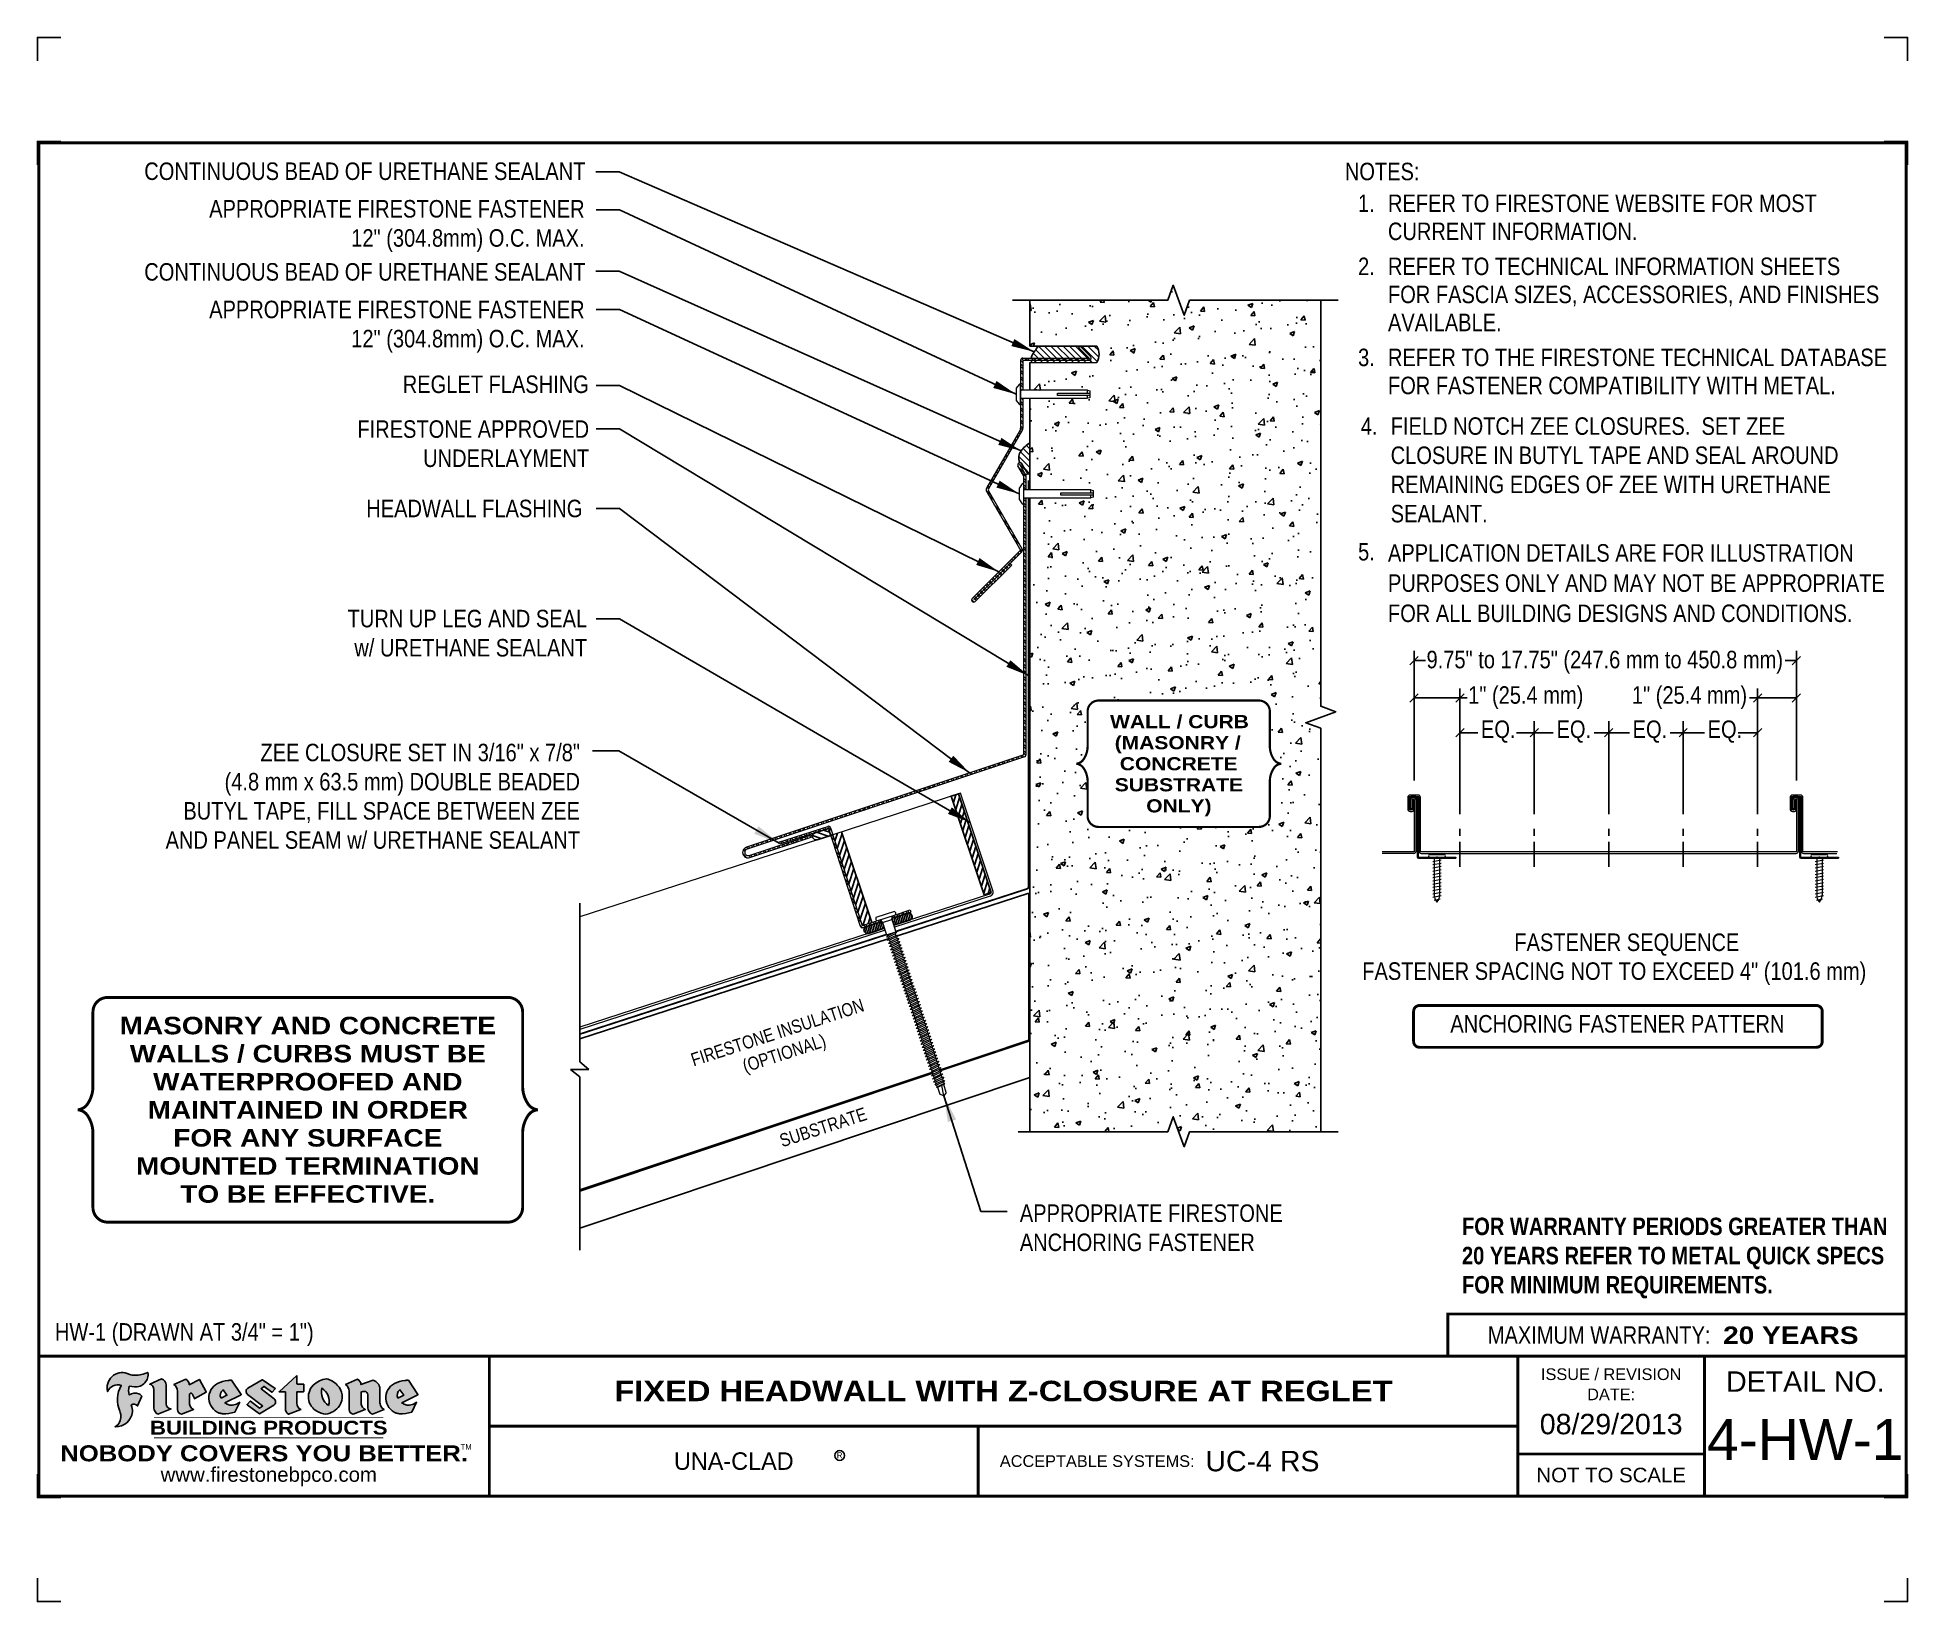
# Model space of a CAD drawing. Header units: inches. Extents: x 0 to 20, y 0 to 16.8.
import ezdxf
from ezdxf.enums import TextEntityAlignment as Align

# ---------------------------------------------------------------- set-up
doc = ezdxf.new("R2010")
doc.units = ezdxf.units.IN
doc.header["$MEASUREMENT"] = 0
doc.linetypes.add('HIDDEN', pattern=[0.375, 0.25, -0.125])
doc.layers.get('0').update_dxf_attribs({"linetype": 'CONTINUOUS'})
doc.layers.get('DEFPOINTS').update_dxf_attribs({"linetype": 'CONTINUOUS'})
doc.layers.add('FSBP-ACCESSORY-FIRESTONE', color=7, linetype='CONTINUOUS', lineweight=9)
doc.layers.add('FSBP-TRIMS', color=7, linetype='CONTINUOUS', lineweight=9)
for name, color, linetype in [('FSBP-ANNO-NOTE', 7, 'CONTINUOUS'), ('FSBP-INSULATION', 7, 'CONTINUOUS'), ('FSBP-MEMBRANE', 7, 'CONTINUOUS'), ('FSBP-SEALANTS', 1, 'CONTINUOUS'), ('FSBP-SUBSTRATE-GENERIC', 9, 'CONTINUOUS'), ('FSBP-TTLB', 7, 'CONTINUOUS'), ('FSBP-TTLB-BORDER', 7, 'CONTINUOUS'), ('FSBP-TTLB-TEXT', 7, 'CONTINUOUS'), ('FSBP-WALL-CURB', 9, 'CONTINUOUS')]:
    doc.layers.add(name, color=color, linetype=linetype)
doc.styles.add('ARIAL', font='arial.ttf')
doc.styles.add('ARIAL_BOLD', font='')
doc.styles.add('ARIAL_NAR', font='ARIALN.TTF')
doc.styles.add('BANKGOTHIC', font='bgothm.ttf')
doc.styles.add('FSBP_ARIAL_BOLD', font='')
doc.styles.add('FSBP_ARIAL_NAR', font='ARIALN.TTF')
doc.styles.add('TXT', font='simplex.shx')
doc.styles.get('ARIAL_BOLD').set_extended_font_data('Arial Black')
doc.styles.get('FSBP_ARIAL_BOLD').set_extended_font_data('Arial Black')
doc.dimstyles.get("Standard").update_dxf_attribs({"dimtxt": 0.18, "dimasz": 0.18, "dimexe": 0.18, "dimexo": 0.0625, "dimgap": 0.09, "dimtad": 0, "dimtih": 1, "dimtoh": 1, "dimdec": 4, "dimzin": 0, "dimdsep": 46, "dimtxsty": 'Standard', "dimcen": 0.09, "dimadec": 0, "dimazin": 0, "dimtfac": 1, "dimtdec": 4, "dimtofl": 0, "dimtmove": 0, "dimatfit": 3, "dimfxl": 0, "dimtolj": 1, "dimtzin": 0, "dimarcsym": 0})
doc.dimstyles.new('STANDARD$7', dxfattribs={"dimscale": 1.5, "dimtxt": 0.2, "dimasz": 0.1, "dimexe": 0.1, "dimexo": 0.125, "dimgap": 0.09, "dimtad": 0, "dimdec": 3, "dimzin": 4, "dimdsep": 46, "dimtxsty": 'TXT', "dimcen": 0.09, "dimadec": 0, "dimazin": 0, "dimtfac": 1, "dimtdec": 3, "dimtofl": 0, "dimtmove": 2, "dimatfit": 3, "dimfxl": 0, "dimtolj": 1, "dimtzin": 4, "dimarcsym": 0})
pattern_1 = [(72.00000000000006, (17.72065503597241, 0.2925816027549324), (0.04458077420133531, -0.01448517161132566), [])]
pattern_2 = [(135, (3.153172850070348, -10.33356924324814), (-0.03314563036811942, -0.03314563036811941), [])]
pattern_3 = [(135, (1.120378019101125, 0), (-0.03314563036811942, -0.03314563036811941), []), (135, (1.096940519101125, 1.435085570885598e-18), (-0.03314563036811942, -0.03314563036811941), [])]

msp = doc.modelspace()

# ---------------------------------------------------------------- texts
at = {"layer": 'DEFPOINTS', "style": 'FSBP_ARIAL_NAR'}
msp.add_text('HW-1 (DRAWN AT 3/4" = 1")', height=0.1875, dxfattribs=at).set_placement((0.1874925427754306, 2.890285000893115), align=Align.MIDDLE_LEFT)
at = {"layer": 'FSBP-ANNO-NOTE', "style": 'FSBP_ARIAL_NAR'}
for s, p in [('NOTES:', (14.003925832682, 15.32464309650497)), ('REFER TO FIRESTONE WEBSITE FOR MOST', (14.46558625541428, 14.98417134001137)), ('CURRENT INFORMATION.', (14.46558625541428, 14.68339009001137)), ('REFER TO TECHNICAL INFORMATION SHEETS', (14.46558625541428, 14.30839009001137)), ('FOR FASCIA SIZES, ACCESSORIES, AND FINISHES', (14.46558625541428, 14.00760884001137)), ('AVAILABLE.', (14.46558625541428, 13.70682759001137)), ('REFER TO THE FIRESTONE TECHNICAL DATABASE', (14.46558625541428, 13.33271409522243)), ('FOR FASTENER COMPATIBILITY WITH METAL.', (14.46558625541428, 13.03193284522243))]:
    msp.add_text(s, height=0.1875, dxfattribs=at).set_placement(p, align=Align.MIDDLE_LEFT)
at = {"layer": 'FSBP-ANNO-NOTE'}
for s, height, style, p in [('1.', 0.1875, 'FSBP_ARIAL_NAR', (14.23402473889251, 14.98417134001137)), ('2.', 0.1875, 'FSBP_ARIAL_NAR', (14.23511750541428, 14.30839009001137)), ('3.', 0.1875, 'FSBP_ARIAL_NAR', (14.23511750541428, 13.33271409522244)), ('4.', 0.1875, 'FSBP_ARIAL_NAR', (14.26451646861263, 12.59658438742814)), ('5.', 0.1875, 'FSBP_ARIAL_NAR', (14.23511756793582, 11.25022684335202)), ('WALL / CURB', 0.140625, 'FSBP_ARIAL_BOLD', (12.23268564283238, 9.429590025685496)), ('(MASONRY /', 0.140625, 'FSBP_ARIAL_BOLD', (12.21359671036308, 9.204004088185496)), ('CONCRETE', 0.140625, 'FSBP_ARIAL_BOLD', (12.22405245729352, 8.978418150685496)), ('SUBSTRATE', 0.140625, 'FSBP_ARIAL_BOLD', (12.22654648867141, 8.752832213185496)), ('ONLY)', 0.140625, 'FSBP_ARIAL_BOLD', (12.22616279153634, 8.527246275685496)), ('MASONRY AND CONCRETE', 0.1875, 'FSBP_ARIAL_BOLD', (2.89609552751628, 6.172666402145722)), ('WALLS / CURBS MUST BE', 0.1875, 'FSBP_ARIAL_BOLD', (2.89609552751628, 5.871885152145722)), ('WATERPROOFED AND', 0.1875, 'FSBP_ARIAL_BOLD', (2.89609552751628, 5.571103902145722)), ('MAINTAINED IN ORDER', 0.1875, 'FSBP_ARIAL_BOLD', (2.89609552751628, 5.270322652145722)), ('FOR ANY SURFACE', 0.1875, 'FSBP_ARIAL_BOLD', (2.89609552751628, 4.969541402145722)), ('MOUNTED TERMINATION', 0.1875, 'FSBP_ARIAL_BOLD', (2.89609552751628, 4.668760152145722)), ('TO BE EFFECTIVE.', 0.1875, 'FSBP_ARIAL_BOLD', (2.89609552751628, 4.367978902145722))]:
    msp.add_text(s, height=height, dxfattribs=dict(at, style=style)).set_placement(p, align=Align.MIDDLE_CENTER)
at = {"layer": 'FSBP-ANNO-NOTE', "style": 'FSBP_ARIAL_NAR'}
for s, p in [('9.75" to 17.75" (247.6 mm to 450.8 mm)', (14.87861697688617, 10.0010677628579)), ('1" (25.4 mm)', (15.32439384739522, 9.621246094573847)), ('1" (25.4 mm)', (17.0783217621763, 9.621246094573847)), ('EQ.', (15.4617912134226, 9.254461807712543)), ('EQ.', (16.27109934884858, 9.254461807712543)), ('EQ.', (17.08624686028839, 9.254461807712543)), ('EQ.', (17.88967078487982, 9.254461807712543)), ('FASTENER SEQUENCE', (15.81894341973035, 6.971753974939473)), ('FASTENER SPACING NOT TO EXCEED 4" (101.6 mm)', (14.19008921445032, 6.662716049506058)), ('ANCHORING FASTENER PATTERN', (15.13325489604068, 6.097906482115546))]:
    msp.add_text(s, height=0.1875, dxfattribs=at).set_placement(p)
msp.add_text('SUBSTRATE', height=0.140625, rotation=18.00000000000001, dxfattribs=at).set_placement((8.415932517140057, 5.084026367330225), align=Align.MIDDLE_CENTER)
at = {"layer": 'FSBP-ANNO-NOTE', "char_height": 0.1875, "style": 'FSBP_ARIAL_NAR'}
for s, insert, attachment_point in [('CONTINUOUS BEAD OF URETHANE SEALANT ', (5.869402849893746, 15.32621879108363), 6), ('APPROPRIATE FIRESTONE FASTENER\\P12" (304.8mm) O.C. MAX.', (5.860861292208575, 14.74050691161656), 6), ('CONTINUOUS BEAD OF URETHANE SEALANT ', (5.869402849893746, 14.24754266616757), 6), ('APPROPRIATE FIRESTONE FASTENER\\P12" (304.8mm) O.C. MAX.', (5.860861292208575, 13.66183078670049), 6), ('REGLET FLASHING', (5.906036372966303, 13.04334490101209), 6), ('FIRESTONE APPROVED \\PUNDERLAYMENT', (5.909022489876554, 12.40685634551389), 6), ('HEADWALL FLASHING', (5.837321410263337, 11.7123169484879), 6), ('TURN UP LEG AND SEAL\\Pw/ URETHANE SEALANT', (5.888218572011846, 10.1249277315561), 9), ('ZEE CLOSURE SET IN 3/16" x 7/8" \\P(4.8 mm x 63.5 mm) DOUBLE BEADED \\PBUTYL TAPE, FILL SPACE BETWEEN ZEE \\PAND PANEL SEAM w/ URETHANE SEALANT', (5.811766787061629, 9.192535660324424), 3), ('APPROPRIATE FIRESTONE \\PANCHORING FASTENER', (10.52240352854875, 4.256208682127935), 1), ('{\\fArial Narrow|b1|i0|c0|p34;FOR WARRANTY PERIODS GREATER THAN\\P20 YEARS REFER TO METAL QUICK SPECS\\PFOR MINIMUM REQUIREMENTS.}', (15.25865279818271, 4.114434490320172), 1)]:
    msp.add_mtext(s, dxfattribs=dict(at, insert=insert, attachment_point=attachment_point))
at = {"layer": 'FSBP-ANNO-NOTE', "insert": (14.49498521861263, 12.69033438742812), "char_height": 0.1875, "width": 5.188872090377998, "attachment_point": 1, "style": 'FSBP_ARIAL_NAR'}
msp.add_mtext('FIELD NOTCH ZEE CLOSURES.  SET ZEE CLOSURE IN BUTYL TAPE AND SEAL AROUND REMAINING EDGES OF ZEE WITH URETHANE SEALANT.', dxfattribs=at)
at = {"layer": 'FSBP-ANNO-NOTE', "insert": (7.904256617496309, 6.166947300000451), "char_height": 0.1406249999999999, "width": 2.107268169475121, "attachment_point": 2, "rotation": 18.00000000000001, "style": 'FSBP_ARIAL_NAR'}
msp.add_mtext('FIRESTONE INSULATION (OPTIONAL)', dxfattribs=at)
at = {"layer": 'FSBP-TRIMS', "style": 'FSBP_ARIAL_NAR'}
for s, p in [('APPLICATION DETAILS ARE FOR ILLUSTRATION', (14.46548182967577, 11.14353008618522)), ('PURPOSES ONLY AND MAY NOT BE APPROPRIATE', (14.46548182967577, 10.82012326890812)), ('FOR ALL BUILDING DESIGNS AND CONDITIONS.', (14.46548182967577, 10.49671649204438))]:
    msp.add_text(s, height=0.1875, dxfattribs=at).set_placement(p)

# ---------------------------------------------------------------- blocks, each defined once
blk = doc.blocks.new('A$C486F1324')
at = {"layer": 'FSBP-TTLB-TEXT'}
h = blk.add_hatch(color=1, dxfattribs=at)
edge = h.paths.add_edge_path()
edge.add_arc((1.05293473454803, 2.432581823257731), 0.1319107607348553, 264.0410451462098, 370.3106169565175)
edge.add_arc((1.043176611464152, 2.752262660202042), 0.3273056962876236, 270.05058356628535, 295.23459397187514, ccw=False)
edge.add_arc((1.038426922191803, 2.56403150268051), 0.13916565617135, 249.3281275763668, 272.0749124149863, ccw=False)
edge.add_line((0.989299278179902, 2.433825686944644), (0.9631177487359136, 2.445558787492629))
edge.add_arc((0.9095748620182865, 2.291407038981255), 0.1631857907024101, 70.84590087378872, 194.3325259843273)
edge.add_arc((0.8600509757814071, 2.204839658458385), 0.1179914261095279, 70.96950098067123, 156.9641407594483, ccw=False)
edge.add_arc((1.168766374175352, 2.162383550941515), 0.3110405457095052, 150.323113748316, 203.2084295854517)
edge.add_arc((0.7718745149407522, 1.989572487159472), 0.121858715661731, 0.8849157075190988, 24.34668939894999, ccw=False)
edge.add_arc((0.7650031314481953, 1.983307491475024), 0.1289731377238324, -58.36655102076742, 3.6216782311386737, ccw=False)
edge.add_arc((0.8412948678329051, 2.051617467449851), 0.1783301886510352, 267.2205474105585, 354.1381621173521)
edge.add_arc((0.8059370697409881, 2.029692373120287), 0.212787892960859, 0.9996158580669322, 21.00503380861244)
edge.add_arc((1.034432087517867, 2.064164197730946), 0.05136395668415856, 40.821177131732725, 125.52727787225791, ccw=False)
edge.add_line((1.073301941138498, 2.097740834336818), (1.118401912534369, 2.200031471354478))
edge.add_arc((1.056483187403122, 2.160862735149867), 0.07326744446031509, 32.31675181867256, 66.31481236598174)
edge.add_arc((1.047887483703787, 2.124501603239696), 0.110224694801178, 69.81791323323885, 125.254734720681)
edge.add_arc((1.143333842085744, 2.261873949018218), 0.1659710644737307, 164.1569669952081, 196.5811013160487, ccw=False)
edge.add_line((0.9836674837126961, 2.307184524455224), (1.039240299265617, 2.301383838364885))
h = blk.add_hatch(color=1, dxfattribs=at)
edge = h.paths.add_edge_path()
edge.add_line((2.779085526150499, 2.423583663157117), (2.779085526150499, 2.333881224553082))
edge.add_arc((2.781392442941157, 2.333881224553068), 0.00230691679065842, 179.9999999996471, 269.9999999996471)
edge.add_line((2.781392442941143, 2.331574307762409), (2.851042658398813, 2.331574307762409))
edge.add_arc((2.851042658398813, 2.329267390971708), 0.002306916790701052, 0, 90, ccw=False)
edge.add_line((2.853349575189514, 2.329267390971708), (2.853349575189514, 2.251757171804073))
edge.add_arc((2.851042658398828, 2.251757171804087), 0.002306916790686842, 269.99999999964706, 359.99999999964706, ccw=False)
edge.add_line((2.851042658398813, 2.2494502550134), (2.781392442941143, 2.2494502550134))
edge.add_arc((2.781392442941157, 2.247143338222742), 0.00230691679065842, 90.00000000035294, 180.0000000003529)
edge.add_line((2.779085526150499, 2.247143338222727), (2.779085526150499, 2.127433711485182))
edge.add_arc((2.852360918257401, 2.12369642034561), 0.07337063740681414, 177.0802527808787, 245.3249543133826)
edge.add_line((2.821730779419073, 2.057025249452735), (2.690154522263373, 2.008229701244503))
edge.add_arc((2.724235369940526, 2.066534893757658), 0.06753517344606048, 177.0345319916278, 239.69264280249018, ccw=False)
edge.add_line((2.656790633108545, 2.070028763539753), (2.656790633108545, 2.247143338222727))
edge.add_arc((2.654483716317887, 2.247143338222742), 0.00230691679065842, 359.9999999996471, 449.999999999647)
edge.add_line((2.654483716317901, 2.2494502550134), (2.588482915647847, 2.2494502550134))
edge.add_line((2.588482915647847, 2.2494502550134), (2.779085526150499, 2.423583663157117))
h = blk.add_hatch(color=1, dxfattribs=at)
edge = h.paths.add_edge_path()
edge.add_line((1.290864384038019, 2.008492524202993), (1.43097033225452, 2.064791420292025))
edge.add_arc((1.436644270662416, 2.121823377800686), 0.0573135041183696, 181.971787100199, 264.31851000495806, ccw=False)
edge.add_line((1.379364702405683, 2.119851370029735), (1.37903731712966, 2.320596934648066))
edge.add_arc((1.309888624547209, 2.320484163719063), 0.06914878453844908, 0.0934405599589634, 72.42834396969008)
edge.add_line((1.330764526052365, 2.386406475112793), (1.202464409119062, 2.328412355415324))
edge.add_arc((1.190871232973747, 2.27232224160737), 0.05727567197445638, -0.017399788185684884, 78.322067691347, ccw=False)
edge.add_line((1.248146902307115, 2.272304847925781), (1.248199233300755, 2.075706805862339))
edge.add_arc((1.321324461293944, 2.07497573358174), 0.07312888236350451, 179.4272023230205, 245.3845503102953)
h = blk.add_hatch(color=1, dxfattribs=at)
edge = h.paths.add_edge_path()
edge.add_line((1.807651786805041, 2.246865396077439), (1.737783921756391, 2.3789790723241))
edge.add_arc((1.735744620158095, 2.377900594660677), 0.002306916790721869, 27.871971334059, 117.3766794470738)
edge.add_line((1.734683811260555, 2.37994914282028), (1.626263425247162, 2.323805327202692))
edge.add_arc((1.56271380654142, 2.324730636700022), 0.06355635479880146, 359.1658080110728, 425.8793658831422)
edge.add_line((1.58868669411409, 2.382737699601435), (1.462504212281334, 2.325700791685492))
edge.add_arc((1.423437031978647, 2.260476169502841), 0.07602957263902102, -3.4414039757249952, 59.079922442849806, ccw=False)
edge.add_line((1.499329501278754, 2.255912287470565), (1.499329501278754, 2.058449488485891))
edge.add_arc((1.556162430058898, 2.062578896434379), 0.05698275005415229, 184.1557352478596, 255.3066498366543)
edge.add_line((1.541709001656801, 2.007459641984056), (1.672916305560551, 2.060182788021976))
edge.add_arc((1.703923541705656, 2.128694263707063), 0.0752015358480571, 207.5160880841914, 245.649226723163, ccw=False)
edge.add_arc((1.736675161903364, 2.139384485703829), 0.1093332836229114, 179.4823365255142, 204.5537900001095, ccw=False)
edge.add_line((1.62734634068791, 2.140372291052628), (1.62734634068791, 2.218192830870564))
edge.add_arc((1.644214729975653, 2.216674003513419), 0.01693662875851178, 28.356188110623293, 174.8549701683578, ccw=False)
edge.add_arc((1.642965400400852, 2.211114314414412), 0.02111886817708026, 22.216893572439176, 40.102139564264576, ccw=False)
edge.add_line((1.662516385616714, 2.219099649108088), (1.682263761023097, 2.175858276730239))
edge.add_arc((1.6843622118052, 2.176816592645914), 0.002306916790685473, 204.5451281842827, 299.6323508190097)
edge.add_line((1.685502826970224, 2.174811383897563), (1.806753100371753, 2.243781709665697))
edge.add_line((1.806753100371753, 2.243781709665697), (1.807651786805041, 2.246865396077439))
h = blk.add_hatch(color=1, dxfattribs=at)
h.paths.add_polyline_path([(2.079013696958969, 2.372509599487572, 0.02524281661523788), (2.04064932662921, 2.369780089618544, 0.1213611957758757), (1.917398876930707, 2.330017413997425, 0.6151668103976068), (1.948366326295928, 2.020927234590275, 0.05306812109568645), (1.983561194740633, 2.012967556948965, 0.1150932231766138), (2.114751686428195, 2.031339923561191), (2.166820534440563, 2.13634411089113, -0.08755405562188731), (2.119855574390459, 2.112121973331725, -0.265591761123442), (2.008317279265117, 2.129763140217776), (2.180972862525681, 2.216714869958551, 0.4518949533370738), (2.18184769374962, 2.220065341664835)])
h.paths.add_polyline_path([(2.029842278823895, 2.211936798819394), (1.966738618897312, 2.179300291603411, -0.3720533890450154), (1.98880241555118, 2.270120236003706)], flags=16)
h = blk.add_hatch(color=1, dxfattribs=at)
edge = h.paths.add_edge_path()
edge.add_arc((2.27603235730526, 2.253253635380584), 0.04152450223225725, 123.20805433950699, 232.2027298779723, ccw=False)
edge.add_line((2.253290182792528, 2.287996660350629), (2.409160936544441, 2.376738928011363))
edge.add_arc((2.410302318411599, 2.374734155577214), 0.002306916790741141, 55.646444661762985, 119.65426054492829, ccw=False)
edge.add_line((2.411604106875319, 2.376638679631967), (2.547434611018917, 2.283795229912059))
edge.add_arc((2.546093867806404, 2.281917925270474), 0.002306916790700397, -42.731101238422525, 54.4661353739603, ccw=False)
edge.add_line((2.547788405158445, 2.280352547283613), (2.514082878729613, 2.24386597727802))
edge.add_arc((2.512388341377596, 2.245431355264869), 0.002306916790673009, 233.7527076894891, 317.2688987613858, ccw=False)
edge.add_line((2.511024327141814, 2.243570890203742), (2.429474878371439, 2.303359494337499))
edge.add_arc((2.428110864135639, 2.301499029276328), 0.002306916790719975, 53.75270768979195, 124.4135619297851)
edge.add_line((2.426807081754208, 2.303402188907356), (2.398558946171835, 2.284050464081318))
edge.add_arc((2.399862728553238, 2.282147304450302), 0.002306916790694715, 124.413561929383, 231.8459020253661)
edge.add_line((2.398437564694706, 2.280333255648443), (2.535524934179665, 2.17263385734519))
edge.add_arc((2.50987198472614, 2.139980978912016), 0.04152450223225738, -55.21225898295222, 51.84590202520428, ccw=False)
edge.add_line((2.533563285444262, 2.105878096982181), (2.380059912363055, 2.01288121029809))
edge.add_arc((2.378864566801948, 2.014854282539261), 0.002306916790727091, 233.2955624372944, 301.20872157023166, ccw=False)
edge.add_line((2.377485752065996, 2.013004759626924), (2.246891586179532, 2.110362385828026))
edge.add_arc((2.248272903809107, 2.112210040201936), 0.002306916790697761, 135.5134179846413, 233.2179869199888, ccw=False)
edge.add_line((2.246627115749294, 2.113826594173005), (2.278464340477814, 2.146239569709692))
edge.add_arc((2.280110128537683, 2.144623015738608), 0.002306916790748419, 53.03528399993951, 135.5134179853709, ccw=False)
edge.add_line((2.281497330874759, 2.146466256025562), (2.37745964320722, 2.074246076768972))
edge.add_arc((2.378846845544219, 2.076089317055831), 0.002306916790626977, 233.0352840000668, 302.2362632414408)
edge.add_line((2.380077382034147, 2.074137998264391), (2.409909958711938, 2.092950954072577))
edge.add_arc((2.408679422222006, 2.094902272864085), 0.002306916790685166, 302.2362632406177, 412.2027298768422)
edge.add_line((2.410093260944637, 2.096725162094273), (2.2505832602986, 2.22044162923676))
h = blk.add_hatch(color=1, dxfattribs=at)
edge = h.paths.add_edge_path(flags=16)
edge.add_arc((2.955988474005852, 2.146034781181318), 0.1684614578629418, 344.5558804047866, 417.0140046669545)
edge.add_arc((3.210083044523077, 2.242479849301684), 0.1684614578629413, 164.5558804047865, 237.0140046669547)
edge = h.paths.add_edge_path()
edge.add_arc((3.085000081380657, 2.190898847034975), 0.1828726885096672, 136.0914512150048, 191.213418978326)
edge.add_arc((3.080564515311864, 2.199009864590429), 0.1803148804748503, 194.0167254156723, 240.6663730831859)
edge.add_arc((3.113672006657439, 2.246327426840207), 0.2378525180183702, 239.2975390661776, 264.2889872773176)
edge.add_arc((3.064469747004688, 2.211810064170161), 0.2037606892471559, 277.1986764832036, 326.503572961274)
edge.add_arc((3.093364291682004, 2.196728640902951), 0.1713748657917089, 325.3768876809903, 406.3828327799088)
edge.add_arc((3.027464452944376, 2.141218864507682), 0.2571945645850002, 44.28462553519766, 73.82901434867304)
edge.add_arc((3.13277746446545, 2.132489990494792), 0.2579560664039133, 97.50292863483666, 134.1039137579026)
h = blk.add_hatch(color=1, dxfattribs=at)
edge = h.paths.add_edge_path()
edge.add_line((3.33831519343592, 2.058643648811753), (3.33831519343592, 2.255912287470565))
edge.add_arc((3.262422724135841, 2.260476169502887), 0.076029572638996, 356.5585960242387, 419.0799224428129)
edge.add_line((3.301489904438557, 2.325700791685492), (3.427672386271257, 2.382737699601435))
edge.add_arc((3.401699498698617, 2.324730636699968), 0.06355635479883828, 0.39626228338801184, 65.87936588318729, ccw=False)
edge.add_line((3.465254333483887, 2.325170194128376), (3.596151383567263, 2.371448459092008))
edge.add_arc((3.571369086579416, 2.27774289547643), 0.09692726601172152, 2.366977007666776, 75.18615851992018, ccw=False)
edge.add_line((3.668213654208745, 2.281745971443158), (3.668213654208745, 2.142456301410775))
edge.add_arc((3.777502514268014, 2.139339897279081), 0.1093332836229047, 178.3666365323575, 204.5537900000423)
edge.add_arc((3.744750894070185, 2.128649675282367), 0.07520153584796174, 207.5160880841712, 245.2240541443093)
edge.add_line((3.71323611585031, 2.060370178010899), (3.588210878431101, 2.010131177172084))
edge.add_arc((3.610972150886048, 2.078197660558692), 0.07177131519198725, 180.3328587115749, 251.5101856666586, ccw=False)
edge.add_line((3.539202046833867, 2.077780708850796), (3.539202046833867, 2.2155300510111))
edge.add_arc((3.501944494155337, 2.215955952136818), 0.0372599868942854, 359.3450650296065, 449.0500281941028)
edge.add_arc((3.498394839000171, 2.188871092646112), 0.06447454900600776, 86.29402372314017, 119.8211331593848)
edge.add_line((3.46633203284519, 2.244808056551889), (3.46633203284519, 2.140372291052628))
edge.add_arc((3.575660854060708, 2.139384485703815), 0.1093332836229751, 179.482336525507, 204.5537900001025)
edge.add_arc((3.542909233862866, 2.128694263706967), 0.0752015358479639, 207.51608808417, 245.6492267231416)
edge.add_line((3.511901997717774, 2.060182788021976), (3.380694693813967, 2.007459641984056))
edge.add_arc((3.395127450940398, 2.062546484817654), 0.05694615642555727, 183.9298782390169, 255.318496325343, ccw=False)
h = blk.add_hatch(color=1, dxfattribs=at)
h.paths.add_polyline_path([(3.973320437169735, 2.372509599487572, 0.02524281661523822), (3.934956066840033, 2.369780089618544, 0.1085638477195505), (3.823515797474061, 2.33691113673602, 0.6425897848490651), (3.842673066506751, 2.020927234590275, 0.05306812109569052), (3.877867934951342, 2.012967556948965, 0.1150932231766133), (4.009058426638961, 2.031339923561191), (4.061127274651329, 2.13634411089113, -0.08755405562189084), (4.014162314601225, 2.112121973331725, -0.2655917611234366), (3.902624019475826, 2.129763140217776), (4.075279602736447, 2.216714869958551, 0.4518949533370731), (4.076154433960386, 2.220065341664835)])
h.paths.add_polyline_path([(3.924149019034718, 2.211936798819394), (3.861045359108135, 2.179300291603411, -0.3720533890450147), (3.883109155761946, 2.270120236003706)], flags=16)
blk.add_circle((8.593239434063564, 1.565680298552095), 0.05268028021839655)
at = {"layer": 'DEFPOINTS', "linetype": 'Continuous', "ltscale": 1.75}
for points in [[(-3.512154225088215e-08, 16.51166663588279), (-3.512154225088215e-08, 16.76166663588279), (0.2499999648784577, 16.76166663588279)], [(20.03124996487848, 16.51166663588279), (20.03124996487848, 16.76166663588279), (19.78124996487848, 16.76166663588279)], [(-3.512154225088215e-08, 0.2499999692161197), (-3.512154225088215e-08, -3.078388033372903e-08), (0.2499999648784577, -3.078388033372903e-08)], [(20.03124996487848, 0.2499999692161197), (20.03124996487848, -3.078388033372903e-08), (19.78124996487848, -3.078388033372903e-08)]]:
    blk.add_lwpolyline(points, dxfattribs=at)
at = {"layer": 'DEFPOINTS', "color": 1}
for points in [[(0.2499999648784577, 15.64645830254946), (-3.512154225088215e-08, 15.64645830254946), (-3.512154225088215e-08, 15.39645830254946)], [(20.03124996487846, 15.39645830254946), (20.03124996487846, 15.64645830254946), (19.78124996487846, 15.64645830254946)], [(0.2499999648784577, 1.115208302549462), (-3.512154225088215e-08, 1.115208302549462), (-3.512154225088215e-08, 1.365208302549462)], [(20.03124996487846, 1.365208302549462), (20.03124996487846, 1.115208302549462), (19.78124996487846, 1.115208302549462)]]:
    blk.add_lwpolyline(points, dxfattribs=at)
at = {"layer": 'FSBP-TTLB', "const_width": 0.03125}
blk.add_lwpolyline([(15.10591267006784, 2.630833302549462), (20.01562496487846, 2.630833302549462), (20.01562496487846, 3.082093126616456), (15.10591267006784, 3.082093126616456)], close=True, dxfattribs=at)
for points in [[(0.01562496487845775, 2.630833302549462), (0.01562496487845775, 1.130833302549462), (20.01562496487846, 1.130833302549462), (20.01562496487846, 2.630833302549462), (0.01562496487845775, 2.630833302549462)], [(4.840833492085227, 2.630833302549462), (4.840833492085227, 1.880833302549462)], [(15.85591267006784, 2.630833302549462), (15.85591267006784, 1.130833302549462)], [(17.85672993223439, 2.630833302549462), (17.85672993223439, 1.130833302549462)], [(20.01562496487846, 2.630833302549462), (20.01562496487846, 1.130833302549462)], [(4.840833492085227, 1.880833302549462), (15.85591267006784, 1.880833302549462)], [(4.840833492085227, 1.880833302549462), (4.840833492085227, 1.130833302549462)], [(15.85591267006784, 1.582093126616456), (17.85672993223439, 1.582093126616456)]]:
    blk.add_lwpolyline(points, dxfattribs=at)
at = {"layer": 'FSBP-TTLB-BORDER', "const_width": 0.03125}
blk.add_lwpolyline([(20.01562496487846, 2.630833302549462), (20.01562496487846, 15.63083330254946), (0.01562496487845775, 15.63083330254946), (0.01562496487845775, 2.630833302549462)], dxfattribs=at)
at = {"layer": 'FSBP-TTLB-TEXT', "color": 1}
blk.add_line((0.7514681707107965, 2.251010548403869), (0.7514681707107965, 2.251010548403869), dxfattribs=at)
for points in [[(1.039240288603781, 2.301383839477765, 0.5000510906601082), (1.182715385655359, 2.456191808344684, -0.1103304102359608), (1.043465573188274, 2.424957091469324, -0.09957876667165425), (0.989299278179902, 2.433825686944644), (0.9631177487359136, 2.445558787492629, 0.5978159689075124), (0.7514681707107965, 2.251010548403869, -0.3938834584182213), (0.8985246071333276, 2.316382279576757, 0.2349406564350952), (0.8828960471532977, 2.039809584686154, -0.1027304183841549), (0.893718696891784, 1.991454482752047, -0.2772692352614086), (0.8326473561440534, 1.873497067927772, 0.3985429150902959), (1.018692578968699, 2.03340460748511, 0.0875124847930418), (1.004584981218573, 2.105966186820112, -0.3874031597924062), (1.073301941138498, 2.097740834336818), (1.118401912534369, 2.200031471354478, 0.1494423498871741), (1.085915528859078, 2.22795860457687, 0.2467195073738216), (0.9842643930489484, 2.214510412139376, -0.1424285161541127), (0.9836674837126961, 2.307184524455224), (1.039240299265617, 2.301383838364885)], [(2.779085526150499, 2.423583663157117), (2.779085526150499, 2.333881224553082, 0.4142135623730958), (2.781392442941143, 2.331574307762409), (2.851042658398813, 2.331574307762409, -0.414213562373095), (2.853349575189514, 2.329267390971708), (2.853349575189514, 2.251757171804073, -0.4142135623730938), (2.851042658398813, 2.2494502550134), (2.781392442941143, 2.2494502550134, 0.4142135623730958), (2.779085526150499, 2.247143338222727), (2.779085526150499, 2.127433711485182, 0.3068985753588853), (2.821730779419073, 2.057025249452735), (2.690154522263373, 2.008229701244503, -0.2804194150632976), (2.656790633108545, 2.070028763539753), (2.656790633108545, 2.247143338222727, 0.414213562373095), (2.654483716317901, 2.2494502550134), (2.588482915647847, 2.2494502550134), (2.779085526150499, 2.423583663157117)], [(2.18184769374962, 2.220065341664835), (2.079013696958969, 2.372509599487572, 0.02524281661523788), (2.04064932662921, 2.369780089618544, 0.1085638477195265), (1.929209057263352, 2.33691113673602, 0.6425897848491228), (1.948366326295928, 2.020927234590275, 0.05306812109568648), (1.983561194740633, 2.012967556948965, 0.1150932231766137), (2.114751686428195, 2.031339923561191), (2.166820534440563, 2.13634411089113, -0.0875540556218873), (2.119855574390459, 2.112121973331725, -0.2655917611234418), (2.008317279265117, 2.129763140217776), (2.180972862525681, 2.216714869958551)], [(4.076154433960386, 2.220065341664835), (3.973320437169735, 2.372509599487572, 0.02524281661523788), (3.934956066840033, 2.369780089618544, 0.1085638477195265), (3.823515797474061, 2.33691113673602, 0.6425897848491228), (3.842673066506751, 2.020927234590275, 0.05306812109568648), (3.877867934951342, 2.012967556948965, 0.1150932231766137), (4.009058426638961, 2.031339923561191), (4.061127274651329, 2.13634411089113, -0.0875540556218873), (4.014162314601225, 2.112121973331725, -0.2655917611234418), (3.902624019475826, 2.129763140217776), (4.075279602736447, 2.216714869958551)], [(4.075279602736447, 2.216714869958551, 0.4518949533370731), (4.076154433960386, 2.220065341664835, 0.4518949533370731)]]:
    blk.add_lwpolyline(points, format="xyb", dxfattribs=at)
for points in [[(1.290864384038019, 2.008492524202993), (1.43097033225452, 2.064791420292025, -0.3756100036733062), (1.379364702405683, 2.119851370029735), (1.37903731712966, 2.320596934648066, 0.3265360292958048), (1.330764526052365, 2.386406475112793), (1.202464409119062, 2.328412355415324, -0.3557863980845349), (1.248146902307115, 2.272304847925781), (1.248199233300755, 2.075706805862339, 0.2960110723418457)], [(1.807651786805041, 2.246865396077439), (1.737783921756391, 2.3789790723241, 0.4116839150163434), (1.734683811260555, 2.37994914282028), (1.626263425247162, 2.323805327202692, 0.2996033003794034), (1.58868669411409, 2.382737699601435), (1.462504212281334, 2.325700791685492, -0.2797757560995365), (1.499329501278754, 2.255912287470565), (1.499329501278754, 2.058449488485891, 0.320828638474519), (1.541709001656801, 2.007459641984056), (1.672916305560551, 2.060182788021976, -0.1679398621276611), (1.637228717577119, 2.093951330204405, -0.1098333365370753), (1.62734634068791, 2.140372291052628), (1.62734634068791, 2.218192830870564, -0.743334502655012), (1.659119166646138, 2.224718079671632, -0.07819791644735608), (1.662516385616714, 2.219099649108088), (1.682263761023097, 2.175858276730239, 0.4404648714563479), (1.685502826970224, 2.174811383897563), (1.806753100371753, 2.243781709665697)], [(1.966738618897312, 2.179300291603411), (2.029842278823895, 2.211936798819394), (1.98880241555118, 2.270120236003706, 0.3720533890450154)], [(2.2505832602986, 2.22044162923676, -0.5150044486718882), (2.253290182792528, 2.287996660350629), (2.409160936544441, 2.376738928011363, -0.2867822934100265), (2.411604106875319, 2.376638679631967), (2.547434611018917, 2.283795229912059, -0.4515027974650387), (2.547788405158445, 2.280352547283613), (2.514082878729613, 2.24386597727802, -0.3814439164929681), (2.511024327141814, 2.243570890203742), (2.429474878371439, 2.303359494337499, 0.3184718635035665), (2.426807081754208, 2.303402188907356), (2.398558946171835, 2.284050464081318, 0.5064094529656681), (2.398437564694706, 2.280333255648443), (2.535524934179665, 2.17263385734519, -0.5043597839115849), (2.533563285444262, 2.105878096982181), (2.380059912363055, 2.01288121029809, -0.3053163970316367), (2.377485752065996, 2.013004759626924), (2.246891586179532, 2.110362385828026, -0.4541703869768119), (2.246627115749294, 2.113826594173005), (2.278464340477814, 2.146239569709692, -0.3762644290664977), (2.281497330874759, 2.146466256025562), (2.37745964320722, 2.074246076768972, 0.3114700032088108), (2.380077382034147, 2.074137998264391), (2.409909958711938, 2.092950954072577, 0.520381097387146), (2.410093260944637, 2.096725162094273)], [(2.953249883604445, 2.317722762716059, 0.2452625673097023), (2.905618498745599, 2.155336675924431, 0.2064059665179019), (2.992229303852542, 2.041814614862275, 0.1094800500670344), (3.090003063353111, 2.009655498951545, 0.2185147641853038), (3.234389909721659, 2.09935759961418, 0.3689489483072479), (3.211584927988571, 2.320798080235917, 0.1296305888694145), (3.099094368954257, 2.388237485636708, 0.1610736375384317)], [(3.118366895036178, 2.101173760584302, 0.3271311138286319), (3.047704623492751, 2.287340869898699, 0.3271311138286322)], [(3.33831519343592, 2.058643648811753), (3.33831519343592, 2.255912287470565, 0.2797757560995341), (3.301489904438557, 2.325700791685492), (3.427672386271257, 2.382737699601435, -0.2937618496109166), (3.465254333483887, 2.325170194128376), (3.596151383567263, 2.371448459092008, -0.3288760160581939), (3.668213654208745, 2.281745971443158), (3.668213654208745, 2.142456301410775, 0.114762897203527), (3.678056069941721, 2.093906741779776, 0.166032965990522), (3.71323611585031, 2.060370178010899), (3.588210878431101, 2.010131177172084, -0.3209557512194564), (3.539202046833867, 2.077780708850796), (3.539202046833867, 2.2155300510111, 0.4127061514896111), (3.502562241494348, 2.253210817746393, 0.1473421876160361), (3.46633203284519, 2.244808056551889), (3.46633203284519, 2.140372291052628, 0.1098333365370753), (3.476214409734399, 2.093951330204376, 0.1679398621276611), (3.511901997717774, 2.060182788021976), (3.380694693813967, 2.007459641984056, -0.3219729545308964), (3.33831519343592, 2.058643648811753, 29.1476284739)], [(3.861045359108135, 2.179300291603411), (3.924149019034718, 2.211936798819394), (3.883109155761946, 2.270120236003706, 0.3720533890450154)]]:
    blk.add_lwpolyline(points, format="xyb", close=True, dxfattribs=at)
at = {"layer": 'FSBP-TTLB-TEXT'}
for points, const_width in [([(1.249551544687665, 1.972387724376318), (3.706854447563717, 1.972387724376304)], 0.0078125), ([(10.07714779415524, 1.880833302549462), (10.07714779415524, 1.130833302549462)], 0.03125), ([(1.249551544687665, 1.754677206499863), (3.706854447563717, 1.754677206499878)], 0.0078125)]:
    blk.add_lwpolyline(points, dxfattribs=dict(at, const_width=const_width))
at = {"layer": 'FSBP-TTLB-TEXT', "color": 1}
for centre, start, end in [((1.805612485206739, 2.245786918414026), 299.6323508193319, 27.87197133380466), ((2.179935225669015, 2.218775252164079), 296.7304547840455, 34.00233684987402)]:
    blk.add_arc(centre, 0.00230691679068068, start, end, dxfattribs=at)
at = {"layer": 'FSBP-TTLB-TEXT', "style": 'ARIAL_NAR'}
blk.add_text('MAXIMUM WARRANTY:', height=0.1875, dxfattribs=at).set_placement((17.92079065800682, 2.856463214582988), align=Align.MIDDLE_RIGHT)
at = {"layer": 'FSBP-TTLB-TEXT'}
for s, height, style, p in [('ISSUE / REVISION', 0.125, 'ARIAL', (16.85632130115108, 2.43698366520286)), ('DETAIL NO.', 0.21875, 'ARIAL', (18.93617744855642, 2.358393465812583)), ('DATE:', 0.125, 'ARIAL', (16.85632130115108, 2.220860197200608)), ('www.firestonebpco.com', 0.15625, 'ARIAL', (2.478202996125691, 1.362175995809338)), ('UNA-CLAD', 0.1875, 'BANKGOTHIC', (7.458990643120234, 1.505833302549462)), ('R', 0.0625, 'BANKGOTHIC', (8.592447004938792, 1.568314485865656)), ('NOT TO SCALE', 0.15625, 'ARIAL', (16.85632130115108, 1.356463214582959))]:
    blk.add_text(s, height=height, dxfattribs=dict(at, style=style)).set_placement(p, align=Align.MIDDLE_CENTER)
at = {"layer": 'FSBP-TTLB-TEXT', "lineweight": 18, "style": 'ARIAL_BOLD'}
blk.add_text('BUILDING PRODUCTS', height=0.1484375, dxfattribs=at).set_placement((2.478202996125691, 1.863532465438098), align=Align.MIDDLE_CENTER)
at = {"layer": 'FSBP-TTLB-TEXT', "color": 1}
for s, height, style, p in [('NOBODY COVERS YOU BETTER.', 0.171875, 'ARIAL_BOLD', (2.428229228481842, 1.589182851962093)), ('TM', 0.0625, 'BANKGOTHIC', (4.592296138251458, 1.658258798256043))]:
    blk.add_text(s, height=height, dxfattribs=dict(at, style=style)).set_placement(p, align=Align.MIDDLE_CENTER)
at = {"layer": 'FSBP-TTLB-TEXT', "style": 'ARIAL'}
blk.add_text('ACCEPTABLE SYSTEMS:', height=0.125, dxfattribs=at).set_placement((10.30843778079408, 1.505833302549462), align=Align.MIDDLE_LEFT)
at = {"layer": 'FSBP-TTLB-TEXT'}
for tag, height, style, p in [('MAXIMUM_WARRANTY', 0.1875, 'ARIAL_BOLD', (18.05549597262787, 2.85485773330052)), ('ACCPT_SYSTEMS', 0.21875, 'ARIAL', (12.51000666906039, 1.505833302549462))]:
    blk.add_attdef(tag, text='', height=height, dxfattribs=dict(at, style=style)).set_placement(p, align=Align.MIDDLE_LEFT)
for tag, height, style, p in [('DETAIL_DESCP_LINE_1', 0.21875, 'ARIAL_BOLD', (10.34680946719057, 2.25720148330052)), ('ISSUE_REV_DATE', 0.21875, 'ARIAL', (16.85632130115108, 1.902577359955217)), ('DETAIL_NUMBER', 0.4375, 'ARIAL', (18.9350408723662, 1.73767023330052))]:
    blk.add_attdef(tag, text='', height=height, dxfattribs=dict(at, style=style)).set_placement(p, align=Align.MIDDLE_CENTER)

# ---------------------------------------------------------------- hatches: boundary and pattern name
at = {"layer": 'FSBP-ACCESSORY-FIRESTONE'}
for points in [[(14.77741808582552, 7.981125838916993, 0.4142135623731169), (14.79241808582552, 7.966125838917007), (14.82950141915885, 7.966125838917007), (14.82950141915885, 7.976125838917055), (14.78741808582552, 7.976125838917055), (14.78741808582552, 8.044250838917007), (14.77741808582552, 8.044250838917007)], [(18.87274499234414, 7.981125838916993, 0.414213562373095), (18.88774499234414, 7.966125838917007), (18.92482832567748, 7.966125838917007), (18.92482832567748, 7.976125838917055), (18.88274499234415, 7.976125838917055), (18.88274499234415, 8.044250838917007), (18.87274499234415, 8.044250838917007)]]:
    msp.add_hatch(color=256, dxfattribs=at).paths.add_polyline_path(points)
at = {"layer": 'FSBP-SEALANTS'}
h = msp.add_hatch(dxfattribs=at)
h.set_pattern_fill('ANSI31', color=256, scale=0.375, angle=90, style=0)
h.set_pattern_definition(pattern_2)
edge = h.paths.add_edge_path(flags=17)
edge.add_line((11.1520810526068, 13.43764765586538), (11.16844459159025, 13.45401119484885))
edge.add_line((11.16844459159025, 13.45401119484885), (10.71959266080863, 13.45401119484885))
edge.add_spline(control_points=[(10.71959266080862, 13.45401119484881), (10.70851793979122, 13.43638127659036), (10.68670139536601, 13.40165138187841), (10.65203890195321, 13.36181102350708), (10.64697694513338, 13.33382164406429), (10.64632026516634, 13.32507029198493)], knot_values=[0.06091456063215378, 0.06091456063215378, 0.06091456063215378, 0.06091456063215378, 0.1449032586464985, 0.2263673208929746, 0.2617312543317771, 0.2617312543317771, 0.2617312543317771, 0.2617312543317771], degree=3, periodic=0)
edge.add_line((10.64632026516634, 13.32507029198494), (11.26465841648725, 13.32507029198493))
edge.add_line((11.26465841648725, 13.32507029198494), (11.1520810526068, 13.43764765586538))
edge = h.paths.add_edge_path()
edge.add_line((11.34748507980609, 13.45401119484885), (11.16886314399145, 13.45401119484884))
edge.add_line((11.16886314399145, 13.45401119484884), (11.2812312316713, 13.34164310716899))
edge.add_arc((11.26465841648724, 13.32507029198494), 0.02343749999999959, -89.99999999999682, 44.99999999999312, ccw=False)
edge.add_line((11.26465841648724, 13.30163279198494), (10.64626347434601, 13.30163279198493))
edge.add_spline(control_points=[(10.64626347434601, 13.30163279198494), (10.6466750977943, 13.29388557880002), (10.6473988426094, 13.28603892951945), (10.64812258742449, 13.27819228023888)], knot_values=[0, 0, 0, 0, 0.03005777708260844, 0.03005777708260844, 0.03005777708260844, 0.03005777708260844], degree=3, periodic=0)
edge.add_line((10.64812258742449, 13.27819228023888), (11.34748507980609, 13.27819228023887))
edge.add_arc((11.19907718847036, 13.36610173754386), 0.1724905066789927, 329.3596079495025, 390.6403920504975)
h = msp.add_hatch(dxfattribs=at)
h.set_pattern_fill('ANSI31', color=256, scale=0.375, angle=90, style=0)
h.set_pattern_definition(pattern_2)
edge = h.paths.add_edge_path()
edge.add_spline(control_points=[(10.63059023014503, 12.42163991663355), (10.61281945091616, 12.40789261015071), (10.56356444379186, 12.36663328576157), (10.50124747371897, 12.2933368013454), (10.51248178537157, 12.22953375182683), (10.51816085810441, 12.20619261335476)], knot_values=[0.02538070695965522, 0.02538070695965522, 0.02538070695965522, 0.02538070695965522, 0.1152104346602656, 0.2781385591532178, 0.3704206055315261, 0.3704206055315261, 0.3704206055315261, 0.3704206055315261], degree=3, periodic=0)
edge.add_arc((10.52273224640721, 12.18320525127822), 0.02343749999999731, 30.00000000000381, 101.2474050080221, ccw=False)
edge.add_line((10.5430297168084, 12.19492400127822), (10.60748284180842, 12.08328791407164))
edge.add_line((10.60748284180842, 12.08328791407164), (10.63059023014497, 12.08328791407165))
edge.add_line((10.63059023014497, 12.08328791407164), (10.63059023014497, 12.4216399166335))
h = msp.add_hatch(dxfattribs=at)
h.set_pattern_fill('ANSI31', color=256, scale=0.375, angle=63, style=0)
h.set_pattern_definition(pattern_1)
h.paths.add_polyline_path([(9.788847387397848, 8.629875100744407), (9.864008395690334, 8.65502362232813), (10.21348771562068, 7.610540034062709, -0.1297595149704139), (10.21426251537607, 7.598601631404421), (10.14199707094308, 7.574421951935406)])
h = msp.add_hatch(dxfattribs=at)
h.set_pattern_fill('ANSI31', color=256, scale=0.375, angle=153, style=0)
h.set_pattern_definition([(342, (16.63443107023786, -0.06915461203682582), (-0.01448517161132565, -0.04458077420133532), [])])
h.paths.add_polyline_path([(8.328758152017729, 8.238384597944574), (8.472859653020569, 8.285206013877115), (8.497015868951078, 8.210860825787343), (8.352914367948232, 8.164039409854794, -1)])
h = msp.add_hatch(dxfattribs=at)
h.set_pattern_fill('ANSI31', color=256, scale=0.375, angle=63, style=0)
h.set_pattern_definition(pattern_1)
h.paths.add_polyline_path([(8.519306256051742, 8.218103411593013), (8.612981638404134, 8.248540388371445), (8.937720841990366, 7.277997213800198), (8.835551572987384, 7.244800405951416)])
h = msp.add_hatch(dxfattribs=at)
h.set_pattern_fill('ANSI31', color=256, scale=0.1875, angle=63, style=0)
h.set_pattern_definition([(72.00000000000006, (17.72065503597241, 0.2925816027549324), (0.02229038710066766, -0.007242585805662828), [])])
h.paths.add_polyline_path([(9.15290827433006, 7.310950380128276), (9.154859578202398, 7.323906220130027), (9.31846338513926, 7.377064319382498, -0.9317709581259299), (9.347226175347028, 7.304215898007563), (9.173443197357738, 7.24775038558883)])
h.paths.add_polyline_path([(9.043238677330137, 7.287864841473699), (9.052601532377054, 7.278358744002787), (9.073136455404732, 7.215158749463342), (8.904284451924882, 7.160295407784353, -1), (8.880674017976862, 7.235178137375932)])
at = {"layer": 'FSBP-TRIMS'}
h = msp.add_hatch(dxfattribs=at)
h.set_pattern_fill('STEEL', color=256, scale=0.375, angle=90, style=0)
h.set_pattern_definition(pattern_3)
h.paths.add_polyline_path([(11.2812312316713, 13.34164310716899), (11.16886314399145, 13.45401119484884), (11.16844459159025, 13.45401119484884), (11.1520810526068, 13.43764765586538), (11.26465841648725, 13.32507029198494), (10.55466873167131, 13.32507029198494, 0.4142135623730951), (10.53123123167131, 13.30163279198494), (10.53123123167131, 12.98046087837533), (10.5546687316713, 12.98046087837533), (10.55466873167131, 13.30163279198494), (11.26465841648724, 13.30163279198494, 0.6681786379191178)])
h.paths.add_polyline_path([(10.55466873167131, 12.89394354439096), (10.53123123167131, 12.89394354439096), (10.53123123167131, 12.57277163078135, -0.1316524975874271), (10.52809120207251, 12.56105288078134), (10.16794998167124, 11.93726998914666, 0.2679491924311627), (10.16794998167123, 11.89039498914666), (10.52830518990049, 11.26624145972163), (10.01261989578136, 10.7505561656025, 1), (10.04576552614947, 10.71741053523438), (10.43522668297489, 11.10687169205978), (10.41865386779083, 11.12344450724385), (10.54487800508455, 11.24966864453756, 0.3394542588634209), (10.54860266030169, 11.27796020972162), (10.18824745207243, 11.90211373914666, -0.2679491924311276), (10.18824745207243, 11.92555123914666), (10.54838867247371, 12.54933413078134, 0.1316524975874367), (10.55466873167131, 12.57277163078135)])
h = msp.add_hatch(dxfattribs=at)
h.set_pattern_fill('STEEL', color=256, scale=0.375, angle=90, style=0)
h.set_pattern_definition(pattern_3)
h.paths.add_polyline_path([(10.58875538620662, 11.82708307770866), (10.56531788620662, 11.82708307770866), (10.56531788620663, 9.074159306753021), (7.593528385669558, 8.084719861139757, 1), (7.630547363593159, 7.973533056932865), (8.297668188834509, 8.19564692447448), (8.290261228406202, 8.217883231600219), (7.623143568008437, 7.995770417774239, -1), (7.600932181254279, 8.062482500298376), (8.387232480638492, 8.324276457160956), (8.45250694556459, 8.346319121148666, -0.04422793930219674), (8.456020792921521, 8.347179112129513), (10.57272168179134, 9.051921945911637, 0.3229195524481968), (10.58875538620662, 9.074159306753016)])
h.paths.add_polyline_path([(10.58875538620662, 12.05628970027523, 0.1316524975874645), (10.58247532700902, 12.07972720027524), (10.58718537140723, 12.07156916407164), (10.60748284180842, 12.08328791407164), (10.5430297168084, 12.19492400127822, 1), (10.50243477600602, 12.17148650127822), (10.56217785660782, 12.06800845027523, -0.1316524975874131), (10.56531788620662, 12.05628970027523), (10.56531788620662, 11.91360041169304), (10.58875538620662, 11.91360041169304)])
h = msp.add_hatch(dxfattribs=at)
h.set_pattern_fill('STEEL', color=256, scale=0.375, style=0)
h.set_pattern_definition([(135, (16.63443107023786, -0.06915461203682582), (0.03314563036811941, 0.03314563036811942), []), (135, (16.63443107023786, -0.04571711203682582), (0.03314563036811941, 0.03314563036811942), [])])
h.paths.add_polyline_path([(8.472859653020569, 8.285206013877115), (7.949035556154877, 8.115005247444046), (7.941792970349217, 8.137295634544707), (8.46561706721491, 8.307496400977769, -0.4142135623731201), (8.495150040121244, 8.292448599682764), (8.835551572987384, 7.244800405951416), (8.991584282692056, 7.295498506591052), (9.025019863343063, 7.306362385299551), (9.043407642699055, 7.287693291101711), (8.84279415879305, 7.222510018850748, -0.4142135623731059), (8.81326118588672, 7.237557820145753)])
h.paths.add_polyline_path([(9.158762185947065, 7.34981790013353), (9.192197766598067, 7.360681778842022), (9.348230476302744, 7.411379879481657), (9.355473062108404, 7.38908949238099), (9.154859578202398, 7.323906220130027)])
at = {"layer": 'FSBP-WALL-CURB'}
h = msp.add_hatch(dxfattribs=at)
h.set_pattern_fill('AR-CONC', color=256, scale=0.07500000000000001, style=0)
h.set_pattern_definition([(49.99999999999999, (3.153172850070348, -10.33356924324814), (0.5379451369505651, -0.04706410123694633), [0.05625000000000002, -0.6187500000000001]), (355, (3.153172850070348, -10.33356924324814), (-0.10406350020975, 0.5641441002750089), [0.04500000000000001, -0.4950000000000001]), (100.4514, (3.198001610070348, -10.33749124824814), (0.4338820362855161, 0.5170796565457152), [0.04780514250000001, -0.5258565839999998]), (46.18420000000002, (3.153172850070348, -10.18356924324814), (0.8004307864692334, -0.1241392607467636), [0.08437499999999998, -0.9281249999999999]), (96.63559999999998, (3.219875408820348, -10.19391422349814), (0.7009970291615275, 0.7305884031753314), [0.07170771599999998, -0.7887847499999999]), (351.1842, (3.153172850070348, -10.18356924324814), (0.7009964588502204, 0.7305889506939935), [0.06750000000000002, -0.7425000000000002]), (21, (3.228172850070348, -10.22106924324814), (0.4476802890888463, -0.3019641679990042), [0.05625000000000001, -0.61875]), (326.0000000000001, (3.228172850070348, -10.22106924324814), (0.1824864989411863, 0.5438625337851398), [0.04499999999999999, -0.4949999999999999]), (71.4514, (3.265479524820348, -10.24623294774814), (0.6301669714361176, 0.2418978725324643), [0.04780514250000001, -0.525856584]), (37.49999999999999, (3.153172850070348, -10.33356924324814), (0.009119891487968003, 0.2496703903734837), [0, -0.4890000000000001, 0, -0.5025000000000001, 0, -0.4968750000000001]), (7.499999999999999, (3.153172850070348, -10.33356924324814), (0.1973021530816115, 0.2958087839117702), [0, -0.2865, 0, -0.47775, 0, -0.189375]), (327.5, (2.985922850070348, -10.33356924324814), (0.4003668271293068, -0.01691615380078485), [0, -0.1875, 0, -0.585, 0, -0.7762499999999999]), (317.5, (2.910922850070348, -10.33356924324814), (0.4373896270067896, 0.07507873674923823), [0, -0.24375, 0, -0.3885, 0, -0.55125])])
h.paths.add_polyline_path([(13.74550365264777, 13.94442960828167), (12.3415277301448, 13.94442960828167), (12.2829339801448, 13.78344460323549), (12.1657464801448, 14.10541461332784), (12.1071527301448, 13.94442960828167), (10.630590230145, 13.94442960828167), (10.63059023014499, 13.45401119484885), (11.16844459159025, 13.45401119484884), (11.16865386779085, 13.45422047104944), (11.16886314399144, 13.45401119484885), (11.3474850798061, 13.45401119484885, -0.2739479469166773), (11.34748507980609, 13.27819228023888), (10.63059023014498, 13.27819228023887), (10.63059023014497, 12.98046087837533), (11.24808914182758, 12.98046087837533), (11.27280838010883, 12.97428106880502), (11.27280838010883, 12.90012335396126), (11.24808914182761, 12.89394354439096), (10.63059023014497, 12.89394354439096), (10.63059023014497, 11.91360041169303), (11.28217579636288, 11.91360041169304), (11.30689503464412, 11.90742060212273), (11.30689503464412, 11.83326288727898), (11.28217579636287, 11.82708307770866), (10.63059023014497, 11.82708307770866), (10.63059023014497, 5.034612174462978), (12.1071527301448, 5.034612174462971), (12.1657464801448, 5.195597179509146), (12.2829339801448, 4.873627169416807), (12.3415277301448, 5.034612174462975), (13.74550365264778, 5.034612174462975), (13.74550365264795, 9.359229404864841), (13.5845186476017, 9.417823154864799), (13.90648865769404, 9.535010654864806), (13.74550365264795, 9.593604404864841)])
h.paths.add_polyline_path([(13.08306148432004, 9.655636741572508, -0.4142135623730951), (13.20024898432004, 9.538449241572508), (13.20024898432021, 9.157984718335356, 0.1409083258157974), (13.2440847039608, 9.024378930758083, 0.2244532195272727), (13.32213226724551, 8.9784181506855, 0.2244532195272827), (13.24408470396079, 8.932457370612909, 0.1409083258157834), (13.20024898432021, 8.798851583035642), (13.20024898432004, 8.418387059798405, -0.4142135623730951), (13.08306148432004, 8.301199559798405), (11.3656189759694, 8.301199559798448, -0.4142135623730951), (11.2484314759694, 8.418387059798448), (11.2484314759694, 8.798851583035557, 0.1409083258157645), (11.20459575632883, 8.93245737061288, 0.224453219527357), (11.1265481930441, 8.9784181506855, 0.2244532195272827), (11.20459575632881, 9.02437893075809, 0.1409083258157834), (11.2484314759694, 9.157984718335356), (11.2484314759694, 9.538449241572465, -0.4142135623730951), (11.3656189759694, 9.655636741572465)], flags=16)
h.paths.add_polyline_path([(11.83627854017208, 8.36949879103338), (12.6160470429006, 8.36949879103338), (12.6160470429006, 8.646048501128881), (11.83627854017208, 8.646048501128881)], flags=8)
h.paths.add_polyline_path([(11.52447665579282, 8.6437663025443), (12.92861632154999, 8.6437663025443), (12.92861632154999, 8.861898123826691), (11.52447665579282, 8.861898123826691)], flags=8)
h.paths.add_polyline_path([(11.58203122605204, 8.8693522400443), (12.86607368853499, 8.8693522400443), (12.86607368853499, 9.087484061326691), (11.58203122605204, 9.087484061326691)], flags=8)
h.paths.add_polyline_path([(11.51243815818027, 9.04625660353338), (12.91475526254589, 9.04625660353338), (12.91475526254589, 9.322806313628881), (11.51243815818027, 9.322806313628881)], flags=8)
h.paths.add_polyline_path([(11.48677841227303, 9.3205241150443), (12.97859287339172, 9.3205241150443), (12.97859287339172, 9.538655936326691), (11.48677841227303, 9.538655936326691)], flags=8)

# ---------------------------------------------------------------- linework, layer by layer
at = {"layer": 'FSBP-ACCESSORY-FIRESTONE'}
for p, q in [((10.63059023014497, 13.27819228023887), (11.34748507980609, 13.27819228023887)), ((14.67720975249219, 8.618209172250372), (14.67720975249219, 8.493000838917025)), ((14.69387641915885, 8.4846675055837), (14.69387641915885, 8.626542505583698)), ((14.69387641915885, 8.626542505583698), (14.79741808582552, 8.626542505583698)), ((14.78908475249218, 8.643209172250378), (14.70220975249218, 8.643209172250378)), ((14.76741808582552, 8.616542505583679), (14.70387641915885, 8.616542505583679)), ((14.70387641915885, 8.616542505583679), (14.70387641915885, 8.494044365653307)), ((14.76241808582552, 8.626542505583698), (14.70887641915885, 8.626542505583698)), ((14.76741808582552, 8.04925083891706), (14.76741808582552, 8.616542505583679)), ((14.78741808582552, 8.616542505583679), (14.77656022144926, 8.616542505583679)), ((14.78741808582552, 8.04925083891706), (14.78741808582552, 8.616542505583679)), ((14.79741808582552, 8.626542505583698), (14.79741808582552, 8.043209172250355)), ((14.81408475249219, 8.03487583891703), (14.81408475249219, 8.618209172250372)), ((18.77253665901081, 8.618209172250372), (18.77253665901081, 8.493000838917025)), ((18.78920332567747, 8.626542505583698), (18.89274499234415, 8.626542505583698)), ((18.78920332567747, 8.4846675055837), (18.78920332567747, 8.626542505583698)), ((18.88441165901081, 8.643209172250378), (18.79753665901081, 8.643209172250378)), ((18.86274499234415, 8.616542505583679), (18.79920332567748, 8.616542505583679)), ((18.79920332567748, 8.616542505583679), (18.79920332567748, 8.494044365653307)), ((18.85774499234414, 8.626542505583698), (18.80420332567748, 8.626542505583698)), ((18.86274499234415, 8.04925083891706), (18.86274499234415, 8.616542505583679)), ((18.88274499234415, 8.616542505583679), (18.87188712796788, 8.616542505583679)), ((18.88274499234415, 8.04925083891706), (18.88274499234415, 8.616542505583679)), ((18.89274499234415, 8.626542505583698), (18.89274499234415, 8.043209172250355)), ((18.90941165901081, 8.03487583891703), (18.90941165901081, 8.618209172250372)), ((14.69387641915885, 8.611542505583683), (14.69387641915885, 8.500560492517534)), ((14.73408475249219, 8.4846675055837), (14.69387641915885, 8.4846675055837)), ((14.70220975249218, 8.46800083891702), (14.72575141915884, 8.46800083891702)), ((14.72408475249219, 8.499459172250367), (14.70387641915885, 8.494044365653307)), ((14.70741808582552, 8.588000838917024), (14.70741808582552, 8.499459172250367)), ((14.70741808582552, 8.499459172250367), (14.72408475249219, 8.499459172250367)), ((14.72296703816871, 8.488806919795932), (14.71275870483538, 8.486071605123156)), ((14.75075141915885, 8.59633417225035), (14.72408475249219, 8.59633417225035)), ((14.72408475249219, 8.59633417225035), (14.72408475249219, 8.499459172250367)), ((14.72408475249219, 8.569672379042826), (14.73408475249218, 8.569672379042826)), ((14.72408475249219, 8.569672379042826), (14.72408475249219, 8.499459172250367)), ((14.74241808582552, 8.61300083891703), (14.73241808582552, 8.61300083891703)), ((14.75075141915885, 8.584042505583708), (14.73408475249219, 8.584042505583708)), ((14.73408475249219, 8.584042505583708), (14.73408475249219, 8.4846675055837)), ((14.73408475249218, 8.569672379042826), (14.73408475249219, 8.503295807190254)), ((14.75075141915885, 8.03487583891703), (14.75075141915885, 8.59633417225035)), ((14.75075141915885, 8.493000838917025), (14.75075141915885, 8.584042505583708)), ((14.76741808582552, 8.043209172250355), (14.76741808582552, 8.588000838917024)), ((14.77741808582552, 8.04925083891706), (14.77741808582552, 8.611542505583683)), ((14.79741808582552, 8.04925083891706), (14.79741808582551, 8.611542505583683)), ((18.78920332567748, 8.611542505583683), (18.78920332567747, 8.500560492517534)), ((18.82941165901081, 8.4846675055837), (18.78920332567747, 8.4846675055837)), ((18.79753665901081, 8.46800083891702), (18.82107832567747, 8.46800083891702)), ((18.81941165901081, 8.499459172250367), (18.79920332567748, 8.494044365653307)), ((18.80274499234415, 8.588000838917024), (18.80274499234415, 8.499459172250367)), ((18.80274499234415, 8.499459172250367), (18.81941165901081, 8.499459172250367)), ((18.81829394468734, 8.488806919795932), (18.80808561135401, 8.486071605123156)), ((18.84607832567748, 8.59633417225035), (18.81941165901081, 8.59633417225035)), ((18.81941165901081, 8.59633417225035), (18.81941165901081, 8.499459172250367)), ((18.81941165901081, 8.569672379042826), (18.82941165901081, 8.569672379042826)), ((18.81941165901081, 8.569672379042826), (18.81941165901081, 8.499459172250367)), ((18.83774499234415, 8.61300083891703), (18.82774499234414, 8.61300083891703)), ((18.84607832567748, 8.584042505583708), (18.82941165901081, 8.584042505583708)), ((18.82941165901081, 8.584042505583708), (18.82941165901081, 8.4846675055837)), ((18.82941165901081, 8.569672379042826), (18.82941165901081, 8.503295807190254)), ((18.84607832567748, 8.03487583891703), (18.84607832567748, 8.59633417225035)), ((18.84607832567748, 8.493000838917025), (18.84607832567748, 8.584042505583708)), ((18.86274499234415, 8.043209172250355), (18.86274499234415, 8.588000838917024)), ((18.87274499234414, 8.04925083891706), (18.87274499234414, 8.611542505583683)), ((18.89274499234415, 8.04925083891706), (18.89274499234415, 8.611542505583683)), ((14.77741808582552, 8.252792505583697), (14.77741808582552, 7.981125838917022)), ((14.77741808582552, 8.252792505583697), (14.78741808582552, 8.252792505583697)), ((14.78741808582552, 8.252792505583697), (14.78741808582552, 7.976125838917026)), ((18.87274499234414, 8.252792505583697), (18.87274499234414, 7.981125838917022)), ((18.87274499234414, 8.252792505583697), (18.88274499234415, 8.252792505583697)), ((18.88274499234415, 8.252792505583697), (18.88274499234415, 7.976125838917026)), ((14.75075141915885, 8.03487583891703), (14.40397278471162, 8.03487583891703)), ((14.74241808582552, 8.018209172250378), (14.40397278471162, 8.018209172250378)), ((14.77741808582552, 8.044250838917007), (14.78741808582552, 8.044250838917007)), ((18.84607832567748, 8.034875838917033), (14.81408475249219, 8.034875838917026)), ((14.82241808582552, 8.018209172250382), (18.83774499234415, 8.018209172250378)), ((18.87274499234414, 8.044250838917007), (18.88274499234415, 8.044250838917007)), ((19.28009657711219, 8.03487583891703), (18.90941165901081, 8.03487583891703)), ((18.91774499234414, 8.018209172250378), (19.27176324377885, 8.018209172250378)), ((14.78741808582552, 7.976125838917026), (15.19408475249219, 7.976125838917026)), ((14.79241808582552, 7.966125838917007), (15.19408475249219, 7.966125838917007)), ((14.82950141915885, 7.976125838917026), (14.82950141915885, 7.966125838917007)), ((14.91665187999967, 8.004459172250362), (15.06485095831804, 8.004459172250362)), ((14.91665187999967, 7.976125838917026), (15.06485095831804, 7.976125838917026)), ((14.94700141915886, 7.966662595373263), (14.99469616280389, 7.976125838917026)), ((14.94700141915886, 7.931940374539918), (15.03450141915886, 7.949301487039916)), ((14.94700141915886, 7.897218153706602), (15.03450141915886, 7.9145792662066)), ((14.94700141915886, 7.862495932873257), (15.03450141915886, 7.879857045373255)), ((14.94700141915886, 7.82777371203994), (15.03450141915886, 7.845134824539882)), ((14.9622075084545, 7.976125838917026), (14.9622075084545, 7.556035384143)), ((15.01929532986322, 7.976125838917026), (15.01929532986322, 7.556035384143)), ((15.19408475249219, 7.976125838917026), (15.19408475249219, 7.966125838917007)), ((18.88274499234415, 7.976125838917026), (19.28941165901081, 7.976125838917026)), ((18.88774499234414, 7.966125838917007), (19.28941165901081, 7.966125838917007)), ((18.92482832567748, 7.976125838917026), (18.92482832567748, 7.966125838917007)), ((19.01197878651829, 8.004459172250362), (19.16017786483667, 8.004459172250362)), ((19.01197878651829, 7.976125838917026), (19.16017786483667, 7.976125838917026)), ((19.04232832567748, 7.966662595373263), (19.09002306932251, 7.976125838917026)), ((19.04232832567748, 7.931940374539918), (19.12982832567748, 7.949301487039916)), ((19.04232832567748, 7.897218153706602), (19.12982832567748, 7.9145792662066)), ((19.04232832567748, 7.862495932873257), (19.12982832567748, 7.879857045373255)), ((19.04232832567748, 7.82777371203994), (19.12982832567748, 7.845134824539882)), ((19.05753441497312, 7.976125838917026), (19.05753441497312, 7.556035384143)), ((19.11462223638184, 7.976125838917026), (19.11462223638184, 7.556035384143)), ((19.28941165901081, 7.976125838917026), (19.28941165901081, 7.966125838917007)), ((14.94700141915886, 7.793051491206624), (15.03450141915886, 7.810412603706565)), ((14.94700141915886, 7.758329270373251), (15.03450141915886, 7.775690382873249)), ((14.94700141915886, 7.723607049539906), (15.03450141915886, 7.740968162039904)), ((14.94700141915886, 7.688884828706589), (15.03450141915886, 7.706245941206587)), ((14.94700141915886, 7.654162607873273), (15.03450141915886, 7.671523720373242)), ((14.94700141915886, 7.619440387039928), (15.03450141915886, 7.636801499539926)), ((19.04232832567748, 7.793051491206624), (19.12982832567748, 7.810412603706565)), ((19.04232832567748, 7.758329270373251), (19.12982832567748, 7.775690382873249)), ((19.04232832567748, 7.723607049539906), (19.12982832567748, 7.740968162039904)), ((19.04232832567748, 7.688884828706589), (19.12982832567748, 7.706245941206587)), ((19.04232832567748, 7.654162607873273), (19.12982832567748, 7.671523720373242)), ((19.04232832567748, 7.619440387039928), (19.12982832567748, 7.636801499539926)), ((14.94700141915886, 7.584718166206555), (15.03450141915886, 7.602079278706581)), ((14.94700141915886, 7.549995945373238), (15.03450141915886, 7.567357057873265)), ((14.96138680166979, 7.518127967329972), (15.02306777334592, 7.530366256339986)), ((19.04232832567748, 7.584718166206555), (19.12982832567748, 7.602079278706581)), ((19.04232832567748, 7.549995945373238), (19.12982832567748, 7.567357057873265)), ((19.0567137081884, 7.518127967329972), (19.11839467986453, 7.530366256339986)), ((9.024920076705191, 7.306463882201645), (9.05245099728814, 7.278410347585957)), ((9.05245099728814, 7.278410347585957), (9.152816585065327, 7.310820315446203)), ((9.05245099728814, 7.278410347585957), (9.095664287768468, 7.144589563883041)), ((9.152816585065327, 7.310820315446203), (9.158740860408109, 7.349677172681973)), ((9.152816585065327, 7.310820315446203), (9.196029875545655, 7.176999531743288)), ((9.095664287768468, 7.144589563883041), (9.111682482797068, 7.137887354032306)), ((9.117138984714213, 7.120989928385882), (9.122595486631358, 7.104092502739459)), ((9.12805198854851, 7.087195077093003), (9.133508490465655, 7.070297651446579)), ((9.1389649923828, 7.053400225800156), (9.144421494299953, 7.036502800153702)), ((9.149877996217096, 7.019605374507277), (9.155334498134252, 7.002707948860824)), ((9.188940678990651, 7.156050860114332), (9.194397180907794, 7.139153434467908)), ((9.199853682824948, 7.122256008821453), (9.205310184742093, 7.10535858317503)), ((9.210766686659237, 7.088461157528606), (9.21622318857639, 7.071563731882152)), ((9.221679690493534, 7.054666306235728), (9.227136192410686, 7.037768880589273)), ((9.232592694327831, 7.02087145494285), (9.238049196244985, 7.003974029296396)), ((9.160791000051395, 6.9858105232144), (9.166247501968549, 6.968913097567945)), ((9.171704003885694, 6.952015671921521), (9.177160505802846, 6.935118246275067)), ((9.171704003885694, 6.952015671921521), (9.177160505802846, 6.935118246275067)), ((9.18261700771999, 6.918220820628643), (9.188073509637144, 6.901323394982189)), ((9.193530011554287, 6.884425969335765), (9.198986513471441, 6.867528543689311)), ((9.204443015388586, 6.850631118042887), (9.20989951730574, 6.833733692396432)), ((9.215356019222884, 6.816836266750009), (9.220812521140036, 6.799938841103555)), ((9.243505698162128, 6.987076603649972), (9.248962200079282, 6.970179178003518)), ((9.243505698162128, 6.987076603649972), (9.248962200079282, 6.970179178003518)), ((9.254418701996427, 6.953281752357094), (9.25987520391358, 6.936384326710639)), ((9.265331705830725, 6.919486901064216), (9.270788207747877, 6.902589475417761)), ((9.276244709665022, 6.885692049771337), (9.281701211582174, 6.868794624124883)), ((9.287157713499319, 6.851897198478459), (9.292614215416474, 6.834999772832004)), ((9.298070717333617, 6.818102347185581), (9.303527219250771, 6.801204921539126)), ((9.226269023057181, 6.783041415457131), (9.231725524974333, 6.766143989810677)), ((9.237182026891478, 6.749246564164253), (9.242638528808632, 6.732349138517798)), ((9.248095030725777, 6.715451712871374), (9.25355153264293, 6.69855428722492)), ((9.259008034560074, 6.681656861578496), (9.264464536477227, 6.664759435932042)), ((9.269921038394372, 6.647862010285618), (9.275377540311526, 6.630964584639163)), ((9.280834042228669, 6.61406715899274), (9.286290544145823, 6.597169733346285)), ((9.308983721167916, 6.784307495892702), (9.314440223085068, 6.767410070246249)), ((9.319896725002213, 6.750512644599825), (9.325353226919365, 6.73361521895337)), ((9.33080972883651, 6.716717793306946), (9.336266230753663, 6.699820367660492)), ((9.341722732670808, 6.682922942014069), (9.347179234587962, 6.666025516367614)), ((9.352635736505105, 6.64912809072119), (9.358092238422259, 6.632230665074736)), ((9.363548740339404, 6.615333239428312), (9.369005242256558, 6.598435813781857)), ((9.291747046062968, 6.580272307699861), (9.297203547980121, 6.563374882053408)), ((9.302660049897264, 6.546477456406984), (9.308116551814418, 6.529580030760529)), ((9.315249908761231, 6.513501417264796), (9.320706410678385, 6.496603991618341)), ((9.326162912595528, 6.479706565971918), (9.331619414512682, 6.462809140325462)), ((9.337075916429827, 6.445911714679038), (9.34253241834698, 6.429014289032585)), ((9.347988920264125, 6.412116863386161), (9.353445422181277, 6.395219437739706)), ((9.3744617441737, 6.581538388135434), (9.379918246090854, 6.564640962488979)), ((9.387051603037667, 6.548562348993246), (9.392508104954821, 6.531664923346791)), ((9.397964606871964, 6.514767497700367), (9.403421108789118, 6.497870072053914)), ((9.408877610706263, 6.48097264640749), (9.414334112623417, 6.464075220761035)), ((9.41979061454056, 6.447177795114611), (9.425247116457713, 6.430280369468157)), ((9.430703618374858, 6.413382943821733), (9.436160120292012, 6.396485518175279)), ((9.358901924098422, 6.378322012093283), (9.364358426015574, 6.361424586446828)), ((9.369814927932719, 6.344527160800405), (9.375271429849873, 6.32762973515395)), ((9.380727931767016, 6.310732309507526), (9.386184433684171, 6.293834883861073)), ((9.391640935601314, 6.276937458214649), (9.397097437518468, 6.260040032568194)), ((9.402553939435613, 6.24314260692177), (9.408010441352765, 6.226245181275316)), ((9.441616622209157, 6.379588092528855), (9.447073124126309, 6.362690666882401)), ((9.452529626043454, 6.345793241235977), (9.457986127960606, 6.328895815589522)), ((9.46344262987775, 6.311998389943098), (9.468899131794904, 6.295100964296644)), ((9.474355633712047, 6.27820353865022), (9.479812135629201, 6.261306113003766)), ((9.485268637546346, 6.244408687357343), (9.4907251394635, 6.227511261710887)), ((9.496181641380645, 6.210613836064463), (9.501638143297798, 6.19371641041801)), ((9.41346694326991, 6.209347755628892), (9.418923445187064, 6.192450329982438)), ((9.424379947104208, 6.175552904336014), (9.429836449021362, 6.158655478689559)), ((9.435292950938505, 6.141758053043135), (9.440749452855659, 6.124860627396681)), ((9.446205954772804, 6.107963201750257), (9.451662456689956, 6.091065776103803)), ((9.4571189586071, 6.074168350457379), (9.462575460524254, 6.057270924810925)), ((9.468031962441398, 6.040373499164502), (9.473488464358551, 6.023476073518046)), ((9.507094645214941, 6.176818984771586), (9.512551147132095, 6.159921559125132)), ((9.51800764904924, 6.143024133478708), (9.523464150966394, 6.126126707832253)), ((9.528920652883537, 6.10922928218583), (9.53437715480069, 6.092331856539375)), ((9.539833656717835, 6.075434430892951), (9.545290158634987, 6.058537005246498)), ((9.550746660552132, 6.041639579600074), (9.556203162469286, 6.024742153953619)), ((9.478944966275696, 6.006578647871622), (9.48440146819285, 5.989681222225169)), ((9.489857970109995, 5.972783796578745), (9.495314472027147, 5.955886370932291)), ((9.500770973944292, 5.938988945285867), (9.506227475861445, 5.922091519639412)), ((9.511683977778588, 5.905194093992989), (9.517140479695733, 5.888296668346565)), ((9.522596981612887, 5.871399242700111), (9.52805348353003, 5.854501817053688)), ((9.533509985447173, 5.837604391407263), (9.538966487364329, 5.820706965760809)), ((9.56165966438643, 6.007844728307195), (9.567116166303583, 5.99094730266074)), ((9.572572668220728, 5.974049877014317), (9.57802917013787, 5.957152451367894)), ((9.583485672055025, 5.94025502572144), (9.58894217397217, 5.923357600075016)), ((9.594398675889314, 5.906460174428593), (9.599855177806468, 5.889562748782137)), ((9.605311679723611, 5.872665323135714), (9.610768181640756, 5.85576789748929)), ((9.61622468355791, 5.838870471842836), (9.621681185475055, 5.821973046196413)), ((9.544422989281472, 5.803809540114385), (9.549879491198615, 5.78691211446796)), ((9.55533599311577, 5.770014688821507), (9.560792495032914, 5.753117263175083)), ((9.566248996950058, 5.736219837528659), (9.57170549886721, 5.719322411882204)), ((9.577162000784355, 5.702424986235781), (9.582618502701498, 5.685527560589358)), ((9.588075004618652, 5.668630134942902), (9.593531506535797, 5.651732709296479)), ((9.598988008452942, 5.634835283650055), (9.604444510370094, 5.617937858003601)), ((9.627137687392198, 5.805075620549989), (9.632594189309351, 5.788178194903534)), ((9.638050691226496, 5.77128076925711), (9.643507193143648, 5.754383343610655)), ((9.648963695060791, 5.737485917964232), (9.654420196977934, 5.720588492317808)), ((9.65987669889509, 5.703691066671355), (9.665333200812233, 5.68679364102493)), ((9.670789702729378, 5.669896215378507), (9.676246204646532, 5.652998789732052)), ((9.681702706563675, 5.636101364085627), (9.68715920848082, 5.619203938439204)), ((9.609901012287239, 5.601040432357178), (9.615357514204382, 5.584143006710753)), ((9.620814016121535, 5.567245581064299), (9.62627051803868, 5.550348155417875)), ((9.631727019955823, 5.533450729771451), (9.637183521872977, 5.516553304124998)), ((9.668287431111366, 5.434532969314163), (9.643900755846904, 5.510052420842261)), ((9.709845119002157, 5.420244894989948), (9.668287431111366, 5.434532969314163)), ((9.709845119002157, 5.420244894989948), (9.688376313880042, 5.531769937671071)), ((9.692615710397973, 5.60230651279275), (9.698072212315118, 5.585409087146326)), ((9.703528714232261, 5.568511661499903), (9.708985216149415, 5.551614235853448)), ((9.735197822962826, 5.456139614554328), (9.70772448409263, 5.541217693489759)), ((9.735197822962826, 5.456139614554328), (9.709845119002157, 5.420244894989948))]:
    msp.add_line(p, q, dxfattribs=at)
at = {"layer": 'FSBP-ACCESSORY-FIRESTONE', "linetype": 'Continuous', "ltscale": 1.75}
for points in [[(10.53123123167131, 12.82596563911752), (10.53123123167131, 13.04843878364877), (10.52505142210102, 13.04843878364877, 0.2360679774997382), (10.51516372678851, 13.04349493599254), (10.48426467893694, 13.00229620552376, 0.1622776601684073), (10.48179275510881, 12.99488043403941), (10.48179275510881, 12.87952398872687, 0.162277660168398), (10.48426467893694, 12.87210821724252), (10.51516372678851, 12.83090948677374, 0.2360679774997484), (10.525051422101, 12.82596563911752)], [(10.5653178862066, 11.75910517243523), (10.5653178862066, 11.98157831696648), (10.55913807663631, 11.98157831696648, 0.2360679774997382), (10.5492503813238, 11.97663446931025), (10.51835133347223, 11.93543573884147, 0.1622776601684073), (10.5158794096441, 11.92801996735712), (10.5158794096441, 11.81266352204458, 0.162277660168398), (10.51835133347223, 11.80524775056023), (10.5492503813238, 11.76404902009145, 0.2360679774997484), (10.55913807663629, 11.75910517243523)]]:
    msp.add_lwpolyline(points, format="xyb", close=True, dxfattribs=at)
for points in [[(11.24808914182758, 12.98046087837533), (10.53123123167131, 12.98046087837533)], [(10.53123123167133, 12.89394354439096), (11.24808914182758, 12.89394354439096)], [(11.27280838010883, 12.92484259224252), (10.92673904417133, 12.92484259224252), (10.92673904417133, 12.94956183052377), (11.27280838010883, 12.94956183052377)], [(11.24808914182758, 12.94956183052377), (11.24808914182758, 12.98046087837533), (11.27280838010883, 12.97428106880502), (11.27280838010883, 12.90012335396127), (11.24808914182758, 12.89394354439096), (11.24808914182756, 12.92484259224252)], [(11.28217579636287, 11.91360041169304), (10.5653178862066, 11.91360041169304)], [(10.56531788620662, 11.82708307770866), (11.28217579636287, 11.82708307770866)], [(11.30689503464412, 11.85798212556023), (10.96082569870662, 11.85798212556023), (10.96082569870662, 11.88270136384148), (11.30689503464412, 11.88270136384148)], [(11.28217579636287, 11.88270136384148), (11.28217579636287, 11.91360041169304), (11.30689503464412, 11.90742060212273), (11.30689503464412, 11.83326288727898), (11.28217579636287, 11.82708307770866), (11.28217579636285, 11.85798212556023)]]:
    msp.add_lwpolyline(points, dxfattribs=at)
at = {"layer": 'FSBP-ACCESSORY-FIRESTONE'}
msp.add_lwpolyline([(9.192196056333836, 7.360480495302055, 0.375321302791409), (9.181392733713754, 7.393935691227785), (9.181392733713754, 7.393935691227785), (8.980661558159381, 7.329115755507294), (8.98066155815938, 7.329115755507292, 0.3753213027914651), (8.991464880779464, 7.295660559581563)], format="xyb", close=True, dxfattribs=at)
for points in [[(9.094465818678854, 7.119699493506742), (9.111682482797068, 7.137887354032306), (9.183484177073506, 7.172948285760756), (9.206157343108863, 7.174238720639894), (9.188940678990651, 7.156050860114332), (9.117138984714213, 7.120989928385882)], [(9.105378822513153, 7.085904642213865), (9.122595486631358, 7.104092502739459), (9.194397180907794, 7.139153434467908), (9.217070346943164, 7.140443869347017), (9.199853682824948, 7.122256008821453), (9.12805198854851, 7.087195077093003)], [(9.11629182634744, 7.052109790921017), (9.133508490465655, 7.070297651446579), (9.205310184742093, 7.10535858317503), (9.22798335077745, 7.106649018054169), (9.210766686659237, 7.088461157528606), (9.1389649923828, 7.053400225800156)], [(9.12720483018174, 7.018314939628138), (9.144421494299953, 7.036502800153702), (9.21622318857639, 7.071563731882152), (9.238896354611748, 7.072854166761291), (9.221679690493534, 7.054666306235728), (9.149877996217096, 7.019605374507277)], [(9.138117834016036, 6.984520088335261), (9.155334498134252, 7.002707948860824), (9.227136192410686, 7.037768880589273), (9.249809358446047, 7.039059315468412), (9.232592694327831, 7.02087145494285), (9.160791000051395, 6.9858105232144)], [(9.149030837850333, 6.950725237042382), (9.166247501968549, 6.968913097567945), (9.238049196244985, 7.003974029296396), (9.260722362280344, 7.005264464175535), (9.243505698162128, 6.987076603649972), (9.171704003885694, 6.952015671921521)], [(9.149030837850333, 6.950725237042382), (9.166247501968549, 6.968913097567945), (9.238049196244985, 7.003974029296396), (9.260722362280344, 7.005264464175535), (9.243505698162128, 6.987076603649972), (9.171704003885694, 6.952015671921521)], [(9.159943841684631, 6.916930385749504), (9.177160505802846, 6.935118246275067), (9.248962200079282, 6.970179178003518), (9.27163536611464, 6.971469612882657), (9.254418701996427, 6.953281752357094), (9.18261700771999, 6.918220820628643)], [(9.17085684551893, 6.883135534456626), (9.188073509637144, 6.901323394982189), (9.25987520391358, 6.936384326710639), (9.28254836994894, 6.937674761589778), (9.265331705830725, 6.919486901064216), (9.193530011554287, 6.884425969335765)], [(9.181769849353227, 6.849340683163748), (9.198986513471441, 6.867528543689311), (9.270788207747877, 6.902589475417761), (9.293461373783236, 6.9038799102969), (9.276244709665022, 6.885692049771337), (9.204443015388586, 6.850631118042887)], [(9.192682853187524, 6.815545831870869), (9.20989951730574, 6.833733692396432), (9.281701211582174, 6.868794624124883), (9.304374377617535, 6.870085059004023), (9.287157713499319, 6.851897198478459), (9.215356019222884, 6.816836266750009)], [(9.20359585702182, 6.781750980577991), (9.220812521140036, 6.799938841103555), (9.292614215416474, 6.834999772832004), (9.315287381451832, 6.836290207711144), (9.298070717333617, 6.818102347185581), (9.226269023057181, 6.783041415457131)], [(9.21450886085612, 6.747956129285114), (9.231725524974333, 6.766143989810677), (9.303527219250771, 6.801204921539126), (9.32620038528613, 6.802495356418265), (9.308983721167916, 6.784307495892702), (9.237182026891478, 6.749246564164253)], [(9.225421864690418, 6.714161277992234), (9.242638528808632, 6.732349138517798), (9.314440223085068, 6.767410070246249), (9.337113389120429, 6.768700505125388), (9.319896725002213, 6.750512644599825), (9.248095030725777, 6.715451712871374)], [(9.236334868524715, 6.680366426699357), (9.25355153264293, 6.69855428722492), (9.325353226919365, 6.73361521895337), (9.348026392954726, 6.734905653832509), (9.33080972883651, 6.716717793306946), (9.259008034560074, 6.681656861578496)], [(9.247247872359013, 6.646571575406479), (9.264464536477227, 6.664759435932042), (9.336266230753663, 6.699820367660492), (9.358939396789022, 6.701110802539631), (9.341722732670808, 6.682922942014069), (9.269921038394372, 6.647862010285618)], [(9.25816087619331, 6.612776724113601), (9.275377540311526, 6.630964584639163), (9.347179234587962, 6.666025516367614), (9.369852400623321, 6.667315951246753), (9.352635736505105, 6.64912809072119), (9.280834042228669, 6.61406715899274)], [(9.269073880027609, 6.578981872820722), (9.286290544145823, 6.597169733346285), (9.358092238422259, 6.632230665074736), (9.380765404457618, 6.633521099953875), (9.363548740339404, 6.615333239428312), (9.291747046062968, 6.580272307699861)], [(9.279986883861906, 6.545187021527845), (9.297203547980121, 6.563374882053408), (9.369005242256558, 6.598435813781857), (9.391678408291916, 6.599726248660996), (9.3744617441737, 6.581538388135434), (9.302660049897264, 6.546477456406984)], [(9.292576742725872, 6.512210982385656), (9.309793406844086, 6.53039884291122), (9.381595101120523, 6.565459774639669), (9.404268267155881, 6.566750209518808), (9.387051603037667, 6.548562348993246), (9.315249908761231, 6.513501417264796)], [(9.30348974656017, 6.478416131092779), (9.320706410678385, 6.496603991618341), (9.392508104954821, 6.531664923346791), (9.41518127099018, 6.53295535822593), (9.397964606871964, 6.514767497700367), (9.326162912595528, 6.479706565971918)], [(9.314402750394468, 6.444621279799899), (9.331619414512682, 6.462809140325462), (9.403421108789118, 6.497870072053914), (9.426094274824477, 6.499160506933053), (9.408877610706263, 6.48097264640749), (9.337075916429827, 6.445911714679038)], [(9.325315754228765, 6.410826428507022), (9.34253241834698, 6.429014289032585), (9.414334112623417, 6.464075220761035), (9.437007278658776, 6.465365655640174), (9.41979061454056, 6.447177795114611), (9.347988920264125, 6.412116863386161)], [(9.336228758063061, 6.377031577214144), (9.353445422181277, 6.395219437739706), (9.425247116457713, 6.430280369468157), (9.447920282493072, 6.431570804347296), (9.430703618374858, 6.413382943821733), (9.358901924098422, 6.378322012093283)], [(9.34714176189736, 6.343236725921265), (9.364358426015574, 6.361424586446828), (9.436160120292012, 6.396485518175279), (9.458833286327371, 6.397775953054418), (9.441616622209157, 6.379588092528855), (9.369814927932719, 6.344527160800405)], [(9.358054765731659, 6.309441874628387), (9.375271429849873, 6.32762973515395), (9.447073124126309, 6.362690666882401), (9.46974629016167, 6.36398110176154), (9.452529626043454, 6.345793241235977), (9.380727931767016, 6.310732309507526)], [(9.368967769565955, 6.27564702333551), (9.386184433684171, 6.293834883861073), (9.457986127960606, 6.328895815589522), (9.480659293995966, 6.330186250468661), (9.46344262987775, 6.311998389943098), (9.391640935601314, 6.276937458214649)], [(9.379880773400252, 6.241852172042631), (9.397097437518468, 6.260040032568194), (9.468899131794904, 6.295100964296644), (9.491572297830263, 6.296391399175784), (9.474355633712047, 6.27820353865022), (9.402553939435613, 6.24314260692177)], [(9.39079377723455, 6.208057320749752), (9.408010441352765, 6.226245181275316), (9.479812135629201, 6.261306113003766), (9.50248530166456, 6.262596547882906), (9.485268637546346, 6.244408687357343), (9.41346694326991, 6.209347755628892)], [(9.40170678106885, 6.174262469456875), (9.418923445187064, 6.192450329982438), (9.4907251394635, 6.227511261710887), (9.513398305498859, 6.228801696590026), (9.496181641380645, 6.210613836064463), (9.424379947104208, 6.175552904336014)], [(9.412619784903146, 6.140467618163997), (9.429836449021362, 6.158655478689559), (9.501638143297798, 6.19371641041801), (9.524311309333157, 6.195006845297149), (9.507094645214941, 6.176818984771586), (9.435292950938505, 6.141758053043135)], [(9.423532788737443, 6.106672766871118), (9.440749452855659, 6.124860627396681), (9.512551147132095, 6.159921559125132), (9.535224313167454, 6.161211994004271), (9.51800764904924, 6.143024133478708), (9.446205954772804, 6.107963201750257)], [(9.434445792571742, 6.07287791557824), (9.451662456689956, 6.091065776103803), (9.523464150966394, 6.126126707832253), (9.546137317001753, 6.127417142711392), (9.528920652883537, 6.10922928218583), (9.4571189586071, 6.074168350457379)], [(9.44535879640604, 6.039083064285363), (9.462575460524254, 6.057270924810925), (9.53437715480069, 6.092331856539375), (9.55705032083605, 6.093622291418514), (9.539833656717835, 6.075434430892951), (9.468031962441398, 6.040373499164502)], [(9.456271800240337, 6.005288212992483), (9.473488464358551, 6.023476073518046), (9.545290158634987, 6.058537005246498), (9.567963324670348, 6.059827440125637), (9.550746660552132, 6.041639579600074), (9.478944966275696, 6.006578647871622)], [(9.467184804074634, 5.971493361699606), (9.48440146819285, 5.989681222225169), (9.556203162469286, 6.024742153953619), (9.578876328504645, 6.026032588832757), (9.56165966438643, 6.007844728307195), (9.489857970109995, 5.972783796578745)], [(9.478097807908933, 5.937698510406728), (9.495314472027147, 5.955886370932291), (9.567116166303583, 5.99094730266074), (9.589789332338942, 5.99223773753988), (9.572572668220728, 5.974049877014317), (9.500770973944292, 5.938988945285867)], [(9.48901081174323, 5.903903659113849), (9.506227475861445, 5.922091519639412), (9.57802917013787, 5.957152451367894), (9.60070233617324, 5.958442886247002), (9.583485672055025, 5.94025502572144), (9.511683977778588, 5.905194093992989)], [(9.499923815577517, 5.870108807821001), (9.517140479695733, 5.888296668346565), (9.58894217397217, 5.923357600075016), (9.611615340007528, 5.924648034954155), (9.594398675889314, 5.906460174428593), (9.522596981612887, 5.871399242700111)], [(9.510836819411814, 5.836313956528124), (9.52805348353003, 5.854501817053688), (9.599855177806468, 5.889562748782137), (9.622528343841827, 5.890853183661276), (9.605311679723611, 5.872665323135714), (9.533509985447173, 5.837604391407263)], [(9.521749823246111, 5.802519105235245), (9.538966487364329, 5.820706965760809), (9.610768181640756, 5.85576789748929), (9.633441347676124, 5.857058332368399), (9.61622468355791, 5.838870471842836), (9.544422989281472, 5.803809540114385)], [(9.5326628270804, 5.768724253942398), (9.549879491198615, 5.78691211446796), (9.621681185475055, 5.821973046196413), (9.644354351510412, 5.823263481075551), (9.627137687392198, 5.805075620549989), (9.55533599311577, 5.770014688821507)], [(9.543575830914698, 5.73492940264952), (9.560792495032914, 5.753117263175083), (9.632594189309351, 5.788178194903534), (9.655267355344709, 5.789468629782672), (9.638050691226496, 5.77128076925711), (9.566248996950058, 5.736219837528659)], [(9.554488834748996, 5.701134551356642), (9.57170549886721, 5.719322411882204), (9.643507193143648, 5.754383343610655), (9.666180359179005, 5.755673778489794), (9.648963695060791, 5.737485917964232), (9.577162000784355, 5.702424986235781)], [(9.565401838583284, 5.667339700063795), (9.582618502701498, 5.685527560589358), (9.654420196977934, 5.720588492317808), (9.677093363013293, 5.721878927196947), (9.65987669889509, 5.703691066671355), (9.588075004618652, 5.668630134942902)], [(9.576314842417581, 5.633544848770916), (9.593531506535797, 5.651732709296479), (9.665333200812233, 5.68679364102493), (9.688006366847592, 5.688084075904069), (9.670789702729378, 5.669896215378507), (9.598988008452942, 5.634835283650055)], [(9.58722784625188, 5.599749997478039), (9.604444510370094, 5.617937858003601), (9.676246204646532, 5.652998789732052), (9.69891937068189, 5.65428922461119), (9.681702706563675, 5.636101364085627), (9.609901012287239, 5.601040432357178)], [(9.598140850086178, 5.56595514618516), (9.615357514204382, 5.584143006710753), (9.68715920848082, 5.619203938439204), (9.709832374516187, 5.620494373318313), (9.692615710397973, 5.60230651279275), (9.620814016121535, 5.567245581064299)], [(9.61404008268966, 5.534595081817904), (9.62627051803868, 5.550348155417875), (9.698072212315118, 5.585409087146326), (9.715759149581281, 5.584264735099874), (9.703528714232261, 5.568511661499903), (9.631727019955823, 5.533450729771451)], [(9.631068304198463, 5.508676767325027), (9.637183521872977, 5.516553304124998), (9.708985216149415, 5.551614235853448), (9.717828684782496, 5.551042059830221), (9.711713467107982, 5.543165523030252), (9.639911772831546, 5.508104591301801)]]:
    msp.add_lwpolyline(points, close=True, dxfattribs=at)
msp.add_lwpolyline([(9.095664287768468, 7.144589563883041), (9.196029875545655, 7.176999531743288)], dxfattribs=at)
for centre in [(14.99075141915886, 7.976125838917026), (19.08607832567748, 7.976125838917026)]:
    msp.add_circle(centre, 0.004511604482673921, dxfattribs=at)
for centre, radius, start, end in [((14.70220975249218, 8.618209172250372), 0.02499999999999999, 90, 180), ((14.70887641915885, 8.611542505583683), 0.015, 89.99999999999694, 179.9999999999984), ((14.76241808582552, 8.611542505583683), 0.015, 0, 90), ((14.78241808582552, 8.611542505583683), 0.015, 0, 90), ((14.78908475249218, 8.618209172250372), 0.02499999999999947, 0, 90), ((18.79753665901081, 8.618209172250372), 0.02499999999999999, 90, 180), ((18.80420332567748, 8.611542505583683), 0.015, 89.99999999999694, 179.9999999999984), ((18.85774499234414, 8.611542505583683), 0.015, 0, 90), ((18.87774499234415, 8.611542505583683), 0.015, 0, 90), ((18.88441165901081, 8.618209172250372), 0.02499999999999947, 0, 90), ((14.70220975249218, 8.493000838917025), 0.02499999999999947, 180, 270), ((14.70887641915885, 8.500560492517534), 0.015, 180, 284.9999999999997), ((14.73241808582552, 8.588000838917024), 0.02499999999999999, 90, 180), ((14.71908475249219, 8.503295807190254), 0.015, 285.0000000000006, 3.256887993818641e-12), ((14.72575141915884, 8.493000838917025), 0.02499999999999999, 270, 359.9999999999984), ((14.74241808582552, 8.588000838917024), 0.02499999999999999, 0, 90), ((18.79753665901081, 8.493000838917025), 0.02499999999999947, 180, 270), ((18.80420332567747, 8.500560492517534), 0.015, 180, 284.9999999999997), ((18.82774499234414, 8.588000838917024), 0.02499999999999999, 90, 180), ((18.81441165901081, 8.503295807190254), 0.015, 285.0000000000006, 3.256887993818641e-12), ((18.82107832567747, 8.493000838917025), 0.02499999999999999, 270, 359.9999999999984), ((18.83774499234415, 8.588000838917024), 0.02499999999999999, 0, 90), ((14.74241808582552, 8.043209172250355), 0.02499999999999999, 270, 0), ((14.78241808582552, 8.04925083891706), 0.01499999999999983, 180, 0), ((14.78241808582552, 8.04925083891706), 0.004999999999999827, 180, 0), ((14.82241808582552, 8.043209172250355), 0.02499999999999983, 180, 269.9999999999992), ((18.83774499234415, 8.043209172250355), 0.02499999999999999, 270, 0), ((18.87774499234415, 8.04925083891706), 0.01499999999999983, 180, 0), ((18.87774499234415, 8.04925083891706), 0.004999999999999827, 180, 0), ((18.91774499234414, 8.043209172250355), 0.02499999999999947, 180, 270), ((14.79241808582552, 7.981125838917022), 0.015, 180, 270), ((14.91401547998097, 7.990292505583708), 0.01440989415308552, 79.45791924829979, 280.5420807517002), ((15.06748735833675, 7.990292505583708), 0.01440989415308552, 259.4579192482998, 100.5420807517), ((18.88774499234414, 7.981125838917022), 0.015, 180, 270), ((19.00934238649959, 7.990292505583708), 0.01440989415308552, 79.45791924829979, 280.5420807517002), ((19.16281426485537, 7.990292505583708), 0.01440989415308552, 259.4579192482996, 100.5420807517002), ((15.06226413969749, 7.564893883256387), 0.1004480087515948, 174.9405185259832, 224.6072116560129), ((14.91923869862022, 7.564893883256387), 0.1004480087515948, 315.3927883439873, 5.059481474016795), ((19.15759104621611, 7.564893883256387), 0.1004480087515948, 174.9405185259832, 224.6072116560129), ((19.01456560513884, 7.564893883256387), 0.1004480087515948, 315.3927883439873, 5.059481474016795)]:
    msp.add_arc(centre, radius, start, end, dxfattribs=at)
at = {"layer": 'FSBP-ANNO-NOTE'}
for p, q in [((14.701453078668, 10.03945132298896), (14.78984142631628, 10.12783967063726)), ((14.74564725249218, 8.877584172250378), (14.74564725249218, 10.18811301874066)), ((14.86745409670987, 10.08364549681314), (14.74564725249218, 10.08364549681315)), ((18.84097415901081, 10.08364549681315), (18.71916731479312, 10.08364549681316)), ((18.79659405018004, 10.03926538798237), (18.88498239782832, 10.12765373563068)), ((18.84097415901081, 8.877584172250378), (18.84097415901081, 10.18811301874066)), ((14.701453078668, 9.639551920749666), (14.78984142631628, 9.72794026839797)), ((14.74564725249218, 9.683746094573861), (15.31564040657272, 9.683746094573875)), ((15.19188950753226, 9.639551920749666), (15.28027785518054, 9.72794026839797)), ((15.2360836813564, 8.437097639085009), (15.2360836813564, 9.78535438067152)), ((18.84097415901081, 9.683746094573857), (18.33721579844522, 9.683746094573872)), ((18.37988522298907, 9.639551920749662), (18.46827357063735, 9.727940268397967)), ((18.42407939681326, 8.437097639085009), (18.42407939681327, 9.78535438067152)), ((18.79659405018004, 9.639365985743078), (18.88498239782832, 9.727754333391383)), ((16.03308261022062, 8.437097639085012), (16.03308261022062, 9.436009426760139)), ((16.83008153908483, 8.437097639085009), (16.83008153908483, 9.436009426760135)), ((16.83008153908483, 8.437097639085009), (16.83008153908483, 9.436009426760135)), ((17.62708046794905, 8.437097639085012), (17.62708046794905, 9.436009426760139)), ((18.42417236431658, 8.437097639085009), (18.42417236431658, 9.436009426760135)), ((14.74564725249218, 8.799459172250378), (14.74564725249218, 9.411684184727333)), ((15.19188950753226, 9.266815252936025), (15.28027785518054, 9.35520360058433)), ((15.2360836813564, 9.311009426760139), (15.42744355010349, 9.311009426760174)), ((15.84172274147354, 9.311009426760146), (16.03308261022062, 9.311009426760181)), ((15.98888843639648, 9.266815252936029), (16.07727678404476, 9.355203600584334)), ((16.23675168552946, 9.311009426760227), (16.03308261022062, 9.311009426760181)), ((16.67416641949945, 9.311009426760195), (17.05189919696928, 9.311009426760153)), ((16.7858873652607, 9.266815252936054), (16.87427571290897, 9.355203600584359)), ((17.48931393093926, 9.311009426760267), (17.8553231215607, 9.311009426760153)), ((17.58288629412491, 9.266815252936057), (17.67127464177319, 9.355203600584362)), ((18.21586999234415, 9.311009426760192), (18.42417236431658, 9.31110239426352)), ((18.37988522298912, 9.266815252936054), (18.4682735706374, 9.355203600584359)), ((18.84097415901081, 8.799459172250378), (18.84097415901081, 9.410672671382057)), ((15.2360836813564, 8.206982776768085), (15.2360836813564, 8.280847639085009)), ((16.03308261022062, 8.206982776768088), (16.03308261022062, 8.280847639085012)), ((16.83008153908483, 8.206982776768085), (16.83008153908483, 8.280847639085009)), ((17.62708046794905, 8.206982776768088), (17.62708046794905, 8.280847639085012)), ((18.42407939681326, 8.206982776768085), (18.42407939681326, 8.280847639085009)), ((15.2360836813564, 7.872373158277496), (15.2360836813564, 8.140504392454032)), ((16.03308261022062, 7.872373158277499), (16.03308261022062, 8.140504392454035)), ((16.83008153908483, 7.872373158277496), (16.83008153908483, 8.140504392454032)), ((17.62708046794905, 7.872373158277499), (17.62708046794905, 8.140504392454035)), ((18.42407939681326, 7.872373158277496), (18.42407939681326, 8.140504392454032))]:
    msp.add_line(p, q, dxfattribs=at)
for points, const_width in [([(13.20024898432021, 9.157984718335356), (13.20024898432004, 9.538449241572508, 0.414213562373095), (13.08306148432004, 9.655636741572508), (11.3656189759694, 9.655636741572465, 0.414213562373095), (11.2484314759694, 9.538449241572465), (11.2484314759694, 9.157984718335356, -0.1409083258157834), (11.20459575632881, 9.02437893075809, -0.2244532195272858), (11.1265481930441, 8.9784181506855, -0.2244532195272858), (11.20459575632881, 8.932457370612909, -0.1409083258157939), (11.2484314759694, 8.798851583035557), (11.2484314759694, 8.418387059798448, 0.414213562373095), (11.3656189759694, 8.301199559798448), (13.08306148432004, 8.301199559798405, 0.414213562373095), (13.20024898432004, 8.418387059798405), (13.20024898432021, 8.798851583035642, -0.1409083258157834), (13.24408470396079, 8.932457370612909, -0.2244532195272858), (13.32213226724551, 8.9784181506855, -0.2244532195272858), (13.24408470396079, 9.02437893075809, -0.1409083258157939)], 0.02343749999999999), ([(0.5948838552824043, 5.509744742345532), (0.5948838552826317, 6.317812023328401, -0.414213562373095), (0.7511338552826317, 6.474062023328401), (5.041057199750156, 6.474062023328344, -0.414213562373095), (5.197307199750156, 6.317812023328344), (5.197307199750156, 5.509744742345532, 0.1409083258157834), (5.255754825937601, 5.33160369224251, 0.2244532195272858), (5.359818243650551, 5.270322652145722, 0.2244532195272858), (5.255754825937601, 5.209041612048935, 0.1409083258157939), (5.197307199750156, 5.030900561945799), (5.197307199750156, 4.222833280962988, -0.414213562373095), (5.041057199750156, 4.066583280962988), (0.7511338552826317, 4.066583280962931, -0.414213562373095), (0.5948838552826317, 4.222833280962931), (0.5948838552824043, 5.030900561945913, 0.1409083258157834), (0.53643622909496, 5.209041612048935, 0.2244532195272858), (0.4323728113820096, 5.270322652145722, 0.2244532195272858), (0.53643622909496, 5.33160369224251, 0.1409083258157939)], 0.03125)]:
    msp.add_lwpolyline(points, format="xyb", close=True, dxfattribs=dict(at, const_width=const_width))
at = {"layer": 'FSBP-ANNO-NOTE', "const_width": 0.03125}
for points in [[(18.2212792327692, 5.939862476975177), (14.80292391242969, 5.939862476975177, -0.414213562373095), (14.74042391242969, 6.002362476975177), (14.74042391242969, 6.325077094157818, -0.414213562373095), (14.80292391242969, 6.387577094157818)], [(18.2212792327692, 6.387577094157846), (19.05454569353193, 6.387577094157846, -0.414213562373095), (19.11704569353193, 6.325077094157846), (19.11704569353193, 6.002362476975177, -0.4142135623730924), (19.05454569353193, 5.939862476975177), (18.2212792327692, 5.939862476975177)]]:
    msp.add_lwpolyline(points, format="xyb", dxfattribs=at)
msp.add_lwpolyline([(14.80292391242969, 6.387577094157818), (18.2212792327692, 6.387577094157846)], dxfattribs=at)
at = {"layer": 'FSBP-INSULATION'}
for p, q in [((9.212166528586927, 7.135263425348485), (10.61940791954266, 7.592503870624179)), ((10.61940791954266, 7.198205536534828), (10.61940791954266, 7.592503870624179)), ((5.808745948778527, 6.029425044404352), (9.121991241721751, 7.105963698532538)), ((10.61940791954267, 6.014806212958817), (10.61940791954266, 7.198205536534829)), ((10.61940791954267, 6.014806212958817), (9.6624216930803, 5.695809854373032)), ((9.579401902800415, 5.668136508553062), (5.808745948778528, 4.411247448342434))]:
    msp.add_line(p, q, dxfattribs=at)
at = {"layer": 'FSBP-MEMBRANE', "linetype": 'HIDDEN', "const_width": 0.01875}
for points in [[(10.61503758798904, 12.01431566457723), (10.61503758798904, 11.91360041169304)], [(9.094794897972792, 7.148500917330785), (5.808745948778528, 6.080798890952074)]]:
    msp.add_lwpolyline(points, dxfattribs=at)
msp.add_lwpolyline([(10.61503758798904, 11.82708307770866), (10.61503758798906, 7.659486050871315, -0.3249196962328909), (10.59884267379472, 7.637195663770648), (9.195101639925795, 7.181092553456269)], format="xyb", dxfattribs=at)
at = {"layer": 'FSBP-SEALANTS'}
for p, q in [((10.60748284180842, 12.08328791407164), (10.63059023014497, 12.08328791407164)), ((9.788627919574857, 8.630531020926796), (10.14199707094308, 7.574421951935403)), ((9.788847387397873, 8.629875100744414), (9.864008395690362, 8.655023622328137)), ((9.864008395690341, 8.65502362232813), (10.21715807923556, 7.599570473519126)), ((8.328758152017723, 8.23838459794457), (8.47285965302057, 8.285206013877115)), ((8.478583638814094, 8.267589397033365), (8.495759706477244, 8.21625554188942)), ((8.612981638404136, 8.248540388371453), (8.937720841990362, 7.277997213800198)), ((8.35291436794823, 8.164039409854798), (8.497015868951078, 8.210860825787343)), ((10.21715807923556, 7.599570473519126), (10.14199707094308, 7.574421951935403)), ((9.043238677330137, 7.287864841473699), (8.880674017976862, 7.235178137375932)), ((8.90493609584923, 7.160507139730299), (9.073177198467818, 7.215033355208849)), ((9.318463385139381, 7.377064319382541), (9.154880892583229, 7.324047738686779)), ((9.173508237657316, 7.247550212129571), (9.342073819087702, 7.302181589791054))]:
    msp.add_line(p, q, dxfattribs=at)
for centre, radius, start, end in [((8.340836259982979, 8.201212003899684), 0.03908557841514072, 107.9999999999995, 287.9999999999995), ((8.89247923495089, 7.19773677258015), 0.03925836147338346, 107.4999999999233, 288.5), ((9.33026860211362, 7.339622954586819), 0.03925836147338346, 287.4999999999988, 108.5000000000755)]:
    msp.add_arc(centre, radius, start, end, dxfattribs=at)
for points, knots in [([(10.64632026516634, 13.32507029198493), (10.64697694513338, 13.33382164406429), (10.65203890195321, 13.36181102350708), (10.68670139536601, 13.40165138187841), (10.70851793979122, 13.43638127659036), (10.71959266080862, 13.45401119484881)], [0.06091456063215378, 0.06091456063215378, 0.06091456063215378, 0.06091456063215378, 0.09627849407095627, 0.1777425563174324, 0.2617312543317771, 0.2617312543317771, 0.2617312543317771, 0.2617312543317771]), ([(10.51816085810441, 12.20619261335476), (10.51248178537157, 12.22953375182683), (10.50124747371897, 12.2933368013454), (10.56356444379186, 12.36663328576157), (10.61281945091616, 12.40789261015071), (10.63059023014503, 12.42163991663355)], [0.02538070695965521, 0.02538070695965521, 0.02538070695965521, 0.02538070695965521, 0.1176627533379635, 0.2805908778309157, 0.3704206055315261, 0.3704206055315261, 0.3704206055315261, 0.3704206055315261])]:
    msp.add_open_spline(points, degree=3, knots=knots, dxfattribs=at)
msp.add_open_spline([(10.64812258742449, 13.27819228023888), (10.6473988426094, 13.28603892951945), (10.6466750977943, 13.29388557880002), (10.64626347434601, 13.30163279198494)], degree=3, dxfattribs=at)
at = {"layer": 'FSBP-SUBSTRATE-GENERIC'}
for p, q in [((5.808745948778528, 7.484227762423938), (5.808745948778528, 5.783144296407539)), ((10.63059023014497, 6.010777457719907), (9.66457726491202, 5.687554040974631)), ((5.906186368072417, 5.702422009668329), (5.711305529294764, 5.702422009668329)), ((5.711305529294764, 5.702422009668329), (5.808745948778528, 5.621699723378509)), ((5.808745948778528, 5.783144296407539), (5.906186368072417, 5.702422009668329)), ((9.589560525621932, 5.66245379112386), (5.808745948778528, 4.397410929806804)), ((5.808745948778528, 5.621699723378509), (5.808745948778528, 3.766909371939132)), ((10.63059023014497, 5.615342842184063), (5.808745948778528, 4.001976314270968))]:
    msp.add_line(p, q, dxfattribs=at)
at = {"layer": 'FSBP-TRIMS'}
for p, q in [((11.1520810526068, 13.43764765586538), (11.16865386779085, 13.45422047104944)), ((11.1520810526068, 13.43764765586538), (11.26465841648725, 13.32507029198494)), ((11.16865386779085, 13.45422047104944), (11.2812312316713, 13.34164310716899)), ((10.53123123167131, 13.30163279198494), (10.53123123167131, 12.57277163078135)), ((10.55466873167131, 13.32507029198494), (11.26465841648725, 13.32507029198494)), ((10.55466873167131, 13.30163279198494), (11.26465841648724, 13.30163279198494)), ((10.55466873167131, 13.30163279198494), (10.55466873167131, 12.98046087837533)), ((10.55466873167131, 12.89394354439095), (10.55466873167131, 12.57277163078135)), ((10.52809120207251, 12.56105288078134), (10.16794998167124, 11.93726998914666)), ((10.54838867247371, 12.54933413078134), (10.18824745207243, 11.92555123914666)), ((10.56217785660782, 12.06800845027523), (10.50243477600602, 12.17148650127822)), ((10.58718537140723, 12.07156916407164), (10.52273224640721, 12.18320525127822)), ((10.60748284180842, 12.08328791407164), (10.5430297168084, 12.19492400127822)), ((10.56531788620662, 9.074159306753021), (10.56531788620662, 12.05628970027523)), ((10.60748284180842, 12.08328791407164), (10.58718537140723, 12.07156916407164)), ((10.58875538620662, 11.91360041169304), (10.58875538620662, 12.05628970027523)), ((10.16794998167124, 11.89039498914665), (10.52830518990048, 11.26624145972162)), ((10.18824745207243, 11.90211373914666), (10.54860266030169, 11.27796020972162)), ((10.58875538620662, 9.074159306753018), (10.58875538620662, 11.82708307770866)), ((10.52830518990048, 11.26624145972162), (10.01261989578136, 10.7505561656025)), ((10.54487800508455, 11.24966864453756), (10.02919271096542, 10.73398335041844)), ((10.43522668297489, 11.10687169205978), (10.04576552614947, 10.71741053523438)), ((10.41865386779083, 11.12344450724385), (10.43522668297489, 11.10687169205978)), ((10.56531788620662, 9.074159306753021), (7.593528385669558, 8.084719861139757)), ((10.57272168179134, 9.051921945911637), (7.600932181254279, 8.062482500298376)), ((9.88540798213766, 8.661976769456107), (8.519306256051742, 8.21810341159301)), ((10.21348771562069, 7.610540034062709), (9.864008395690362, 8.655023622328137)), ((10.23452491741161, 7.618576234764038), (9.88540798213766, 8.661976769456107)), ((7.623143568008437, 7.995770417774239), (8.290264393249789, 8.217884285315861)), ((7.941792970349219, 8.137295634544707), (8.465617067214907, 8.307496400977769)), ((8.47285965302057, 8.285206013877115), (7.949035556154875, 8.115005247444039)), ((8.290261221524911, 8.217883252258424), (8.29766818883451, 8.195646924474481)), ((8.290264393249789, 8.217884285315861), (8.29766818883451, 8.195646924474481)), ((8.472859653020564, 8.28520601387713), (8.81326118588672, 7.237557820145753)), ((8.495150040121239, 8.292448599682778), (8.835551572987384, 7.244800405951416)), ((8.497015868951078, 8.210860825787343), (5.808745948778528, 7.3373889799328)), ((7.630547363593159, 7.973533056932865), (8.29766818883451, 8.195646924474481)), ((7.949035556154875, 8.115005247444042), (7.941792970349219, 8.13729563454471)), ((7.948890704438767, 8.115451055186053), (7.94193782206532, 8.136849826802699)), ((10.19850396575746, 7.580812819077543), (9.173443197357738, 7.24775038558883)), ((10.20455741768514, 7.559121804793712), (9.180396079731167, 7.226351613972199)), ((9.073136455404732, 7.215158749463342), (5.808745948778528, 6.154493977664742)), ((8.835551572987384, 7.244800405951413), (8.991584282692056, 7.295498506591052)), ((8.842794158793048, 7.222510018850745), (9.04273821191693, 7.287475779855335)), ((9.154859578202398, 7.323906220130027), (9.355473062108402, 7.38908949238099)), ((9.192197766598067, 7.360681778842018), (9.348230476302746, 7.411379879481657)), ((9.348230476302746, 7.411379879481657), (9.355473062108402, 7.38908949238099)), ((9.080089337778169, 7.193759977846717), (5.808745948778528, 6.130836077619364))]:
    msp.add_line(p, q, dxfattribs=at)
for centre, radius, start, end in [((10.55466873167131, 13.30163279198494), 0.0234375, 90, 180), ((11.26465841648724, 13.32507029198494), 0.0234375, 270, 45.00000000000274), ((10.50779373167131, 12.57277163078135), 0.0234375, 329.999999999993, 0), ((10.50779373167131, 12.57277163078135), 0.046875, 329.999999999993, 0), ((10.52273224640721, 12.18320525127822), 0.02343749999999797, 30.00000000000567, 210.0000000000038), ((10.54188038620662, 12.05628970027523), 0.0234375, 359.9999999999998, 30.000000000004), ((10.54188038620662, 12.05628970027523), 0.046875, 359.9999999999998, 30.000000000004), ((10.20854492247363, 11.91383248914666), 0.046875, 149.9999999999927, 210.0000000000038), ((10.20854492247363, 11.91383248914666), 0.0234375, 149.9999999999927, 210.0000000000038), ((10.52830518990049, 11.26624145972162), 0.0234375, 314.9999999999997, 30.00000000000349), ((10.02919271096542, 10.73398335041844), 0.02343749999999831, 135.0000000000001, 314.9999999999983), ((10.56531788620662, 9.074159306753018), 0.0234375, 288.4148693804158, 0), ((8.47285965302057, 8.285206013877115), 0.0234375, 18, 107.9999999999989), ((7.612037874631358, 8.02912645903631), 0.05859374999999985, 108.4148693804157, 288.4148693804157), ((7.612037874631358, 8.02912645903631), 0.03515624999999985, 108.4148693804157, 288.4148693804157), ((10.19007224607382, 7.603702578995048), 0.046875, 288.000000000001, 18.50000000000095), ((10.1912613799518, 7.603103206178215), 0.0234375, 288.0000000000004, 18.4999999999997), ((8.835551572987384, 7.244800405951413), 0.0234375, 198, 287.9999999999999)]:
    msp.add_arc(centre, radius, start, end, dxfattribs=at)
at = {"layer": 'FSBP-WALL-CURB'}
for p, q in [((10.630590230145, 13.94442960828166), (10.63059023014499, 13.45401119484884)), ((11.3474850798061, 13.45401119484884), (10.63059023014497, 13.45401119484884)), ((10.63059023014498, 13.27819228023887), (10.63059023014497, 12.98046087837533)), ((10.63059023014497, 12.89394354439095), (10.63059023014497, 11.91360041169304)), ((10.63059023014497, 11.82708307770866), (10.63059023014497, 5.034612174462975))]:
    msp.add_line(p, q, dxfattribs=at)
for points in [[(13.93300365264778, 13.94442960828167), (12.3415277301448, 13.94442960828167), (12.2829339801448, 13.78344460323549), (12.1657464801448, 14.10541461332784), (12.1071527301448, 13.94442960828167), (10.44309023014497, 13.94442960828167)], [(13.74550365264778, 5.034612174462975), (13.74550365264795, 9.359229404864848), (13.5845186476017, 9.417823154864806), (13.90648865769404, 9.535010654864806), (13.74550365264795, 9.593604404864848), (13.74550365264777, 13.94442960828167)], [(13.93300365264778, 5.034612174462975), (12.3415277301448, 5.034612174462975), (12.2829339801448, 4.873627169416803), (12.1657464801448, 5.195597179509146), (12.1071527301448, 5.034612174462975), (10.50410259950254, 5.034612174462975)]]:
    msp.add_lwpolyline(points, dxfattribs=at)
msp.add_arc((11.19907718847036, 13.36610173754386), 0.1724905066789945, 329.3596079495025, 30.6403920504984, dxfattribs=at)

# ---------------------------------------------------------------- block references
msp.add_blockref('A$C486F1324', (3.512154211904317e-08, 3.078388033372903e-08)).add_auto_attribs({'MAXIMUM_WARRANTY': '20 YEARS', 'DETAIL_NUMBER': '4-HW-1', 'ISSUE_REV_DATE': '08/29/2013', 'ACCPT_SYSTEMS': 'UC-4 RS', 'DETAIL_DESCP_LINE_1': 'FIXED HEADWALL WITH Z-CLOSURE AT REGLET'})

msp.set_redraw_order([(e.dxf.handle, doc.entitydb.next_handle()) for e in msp.query("TEXT MTEXT ATTDEF DIMENSION ARC_DIMENSION")])  # texts and dimensions are drawn at this point

# ---------------------------------------------------------------- leaders
at = {"layer": 'FSBP-ANNO-NOTE', "annotation_type": 0, "has_hookline": 1}
for points, dimstyle, override, hookline_direction, text_width in [([(10.67730162002983, 13.39199757549098), (6.230680225558515, 15.32249664141311), (5.980680225558515, 15.32249664141311)], 'Standard', {"dimasz": 0.25}, 1, 4.711161323328786), ([(10.48179275510881, 12.93720221138314), (6.235697005301056, 14.91390337947131), (5.985697005301056, 14.91390337947131)], 'Standard', {"dimasz": 0.25}, 1, 4.018715893587994), ([(10.53682966238752, 12.33066262223483), (6.230680225558515, 14.25508521613553), (5.980680225558515, 14.25508521613553)], 'Standard', {"dimasz": 0.25}, 1, 4.711161323328786), ([(10.5158794096441, 11.87034174470085), (6.235697005301056, 13.84649195419374), (5.985697005301056, 13.84649195419374)], 'Standard', {"dimasz": 0.25}, 1, 4.018715893587994), ([(10.29735392886461, 11.03529019868575), (6.235697005301054, 13.03184964653565), (5.985697005301054, 13.03184964653565)], 'Standard', {"dimasz": 0.25}, 1, 1.963634038199181), ([(10.61411857745783, 9.922834509896447), (6.235697005301054, 12.56684319532406), (5.985697005301054, 12.56684319532406)], 'Standard', {"dimasz": 0.25}, 1, 2.452464188267394), ([(9.984333224839974, 8.88072395705933), (6.235697005301054, 11.7123169484879), (5.985697005301054, 11.7123169484879)], 'Standard', {"dimasz": 0.25}, 1, 2.285683833560709), ([(9.989639153969865, 8.35046263355215), (6.235697005301054, 10.52977819335429), (5.985697005301054, 10.52977819335429)], 'Standard', {"dimasz": 0.25}, 1, 2.552353342428376), ([(7.945242792443096, 8.127081202994951), (6.228016787061629, 9.117535660324425), (5.946766787061629, 9.117535660324425)], 'STANDARD$7', {"dimasz": 0.1875, "dimtad": 0}, 1, 4.435283083219645), ([(9.709845119002157, 5.420244894989948), (10.10615352854875, 4.181208682127934), (10.38740352854875, 4.181208682127934)], 'STANDARD$7', {"dimasz": 0.1875, "dimtad": 0}, 0, 2.804953956343792)]:
    msp.add_leader(points, dimstyle=dimstyle, override=override, dxfattribs=dict(at, hookline_direction=hookline_direction, text_width=text_width))

doc.saveas('drawing.dxf')
